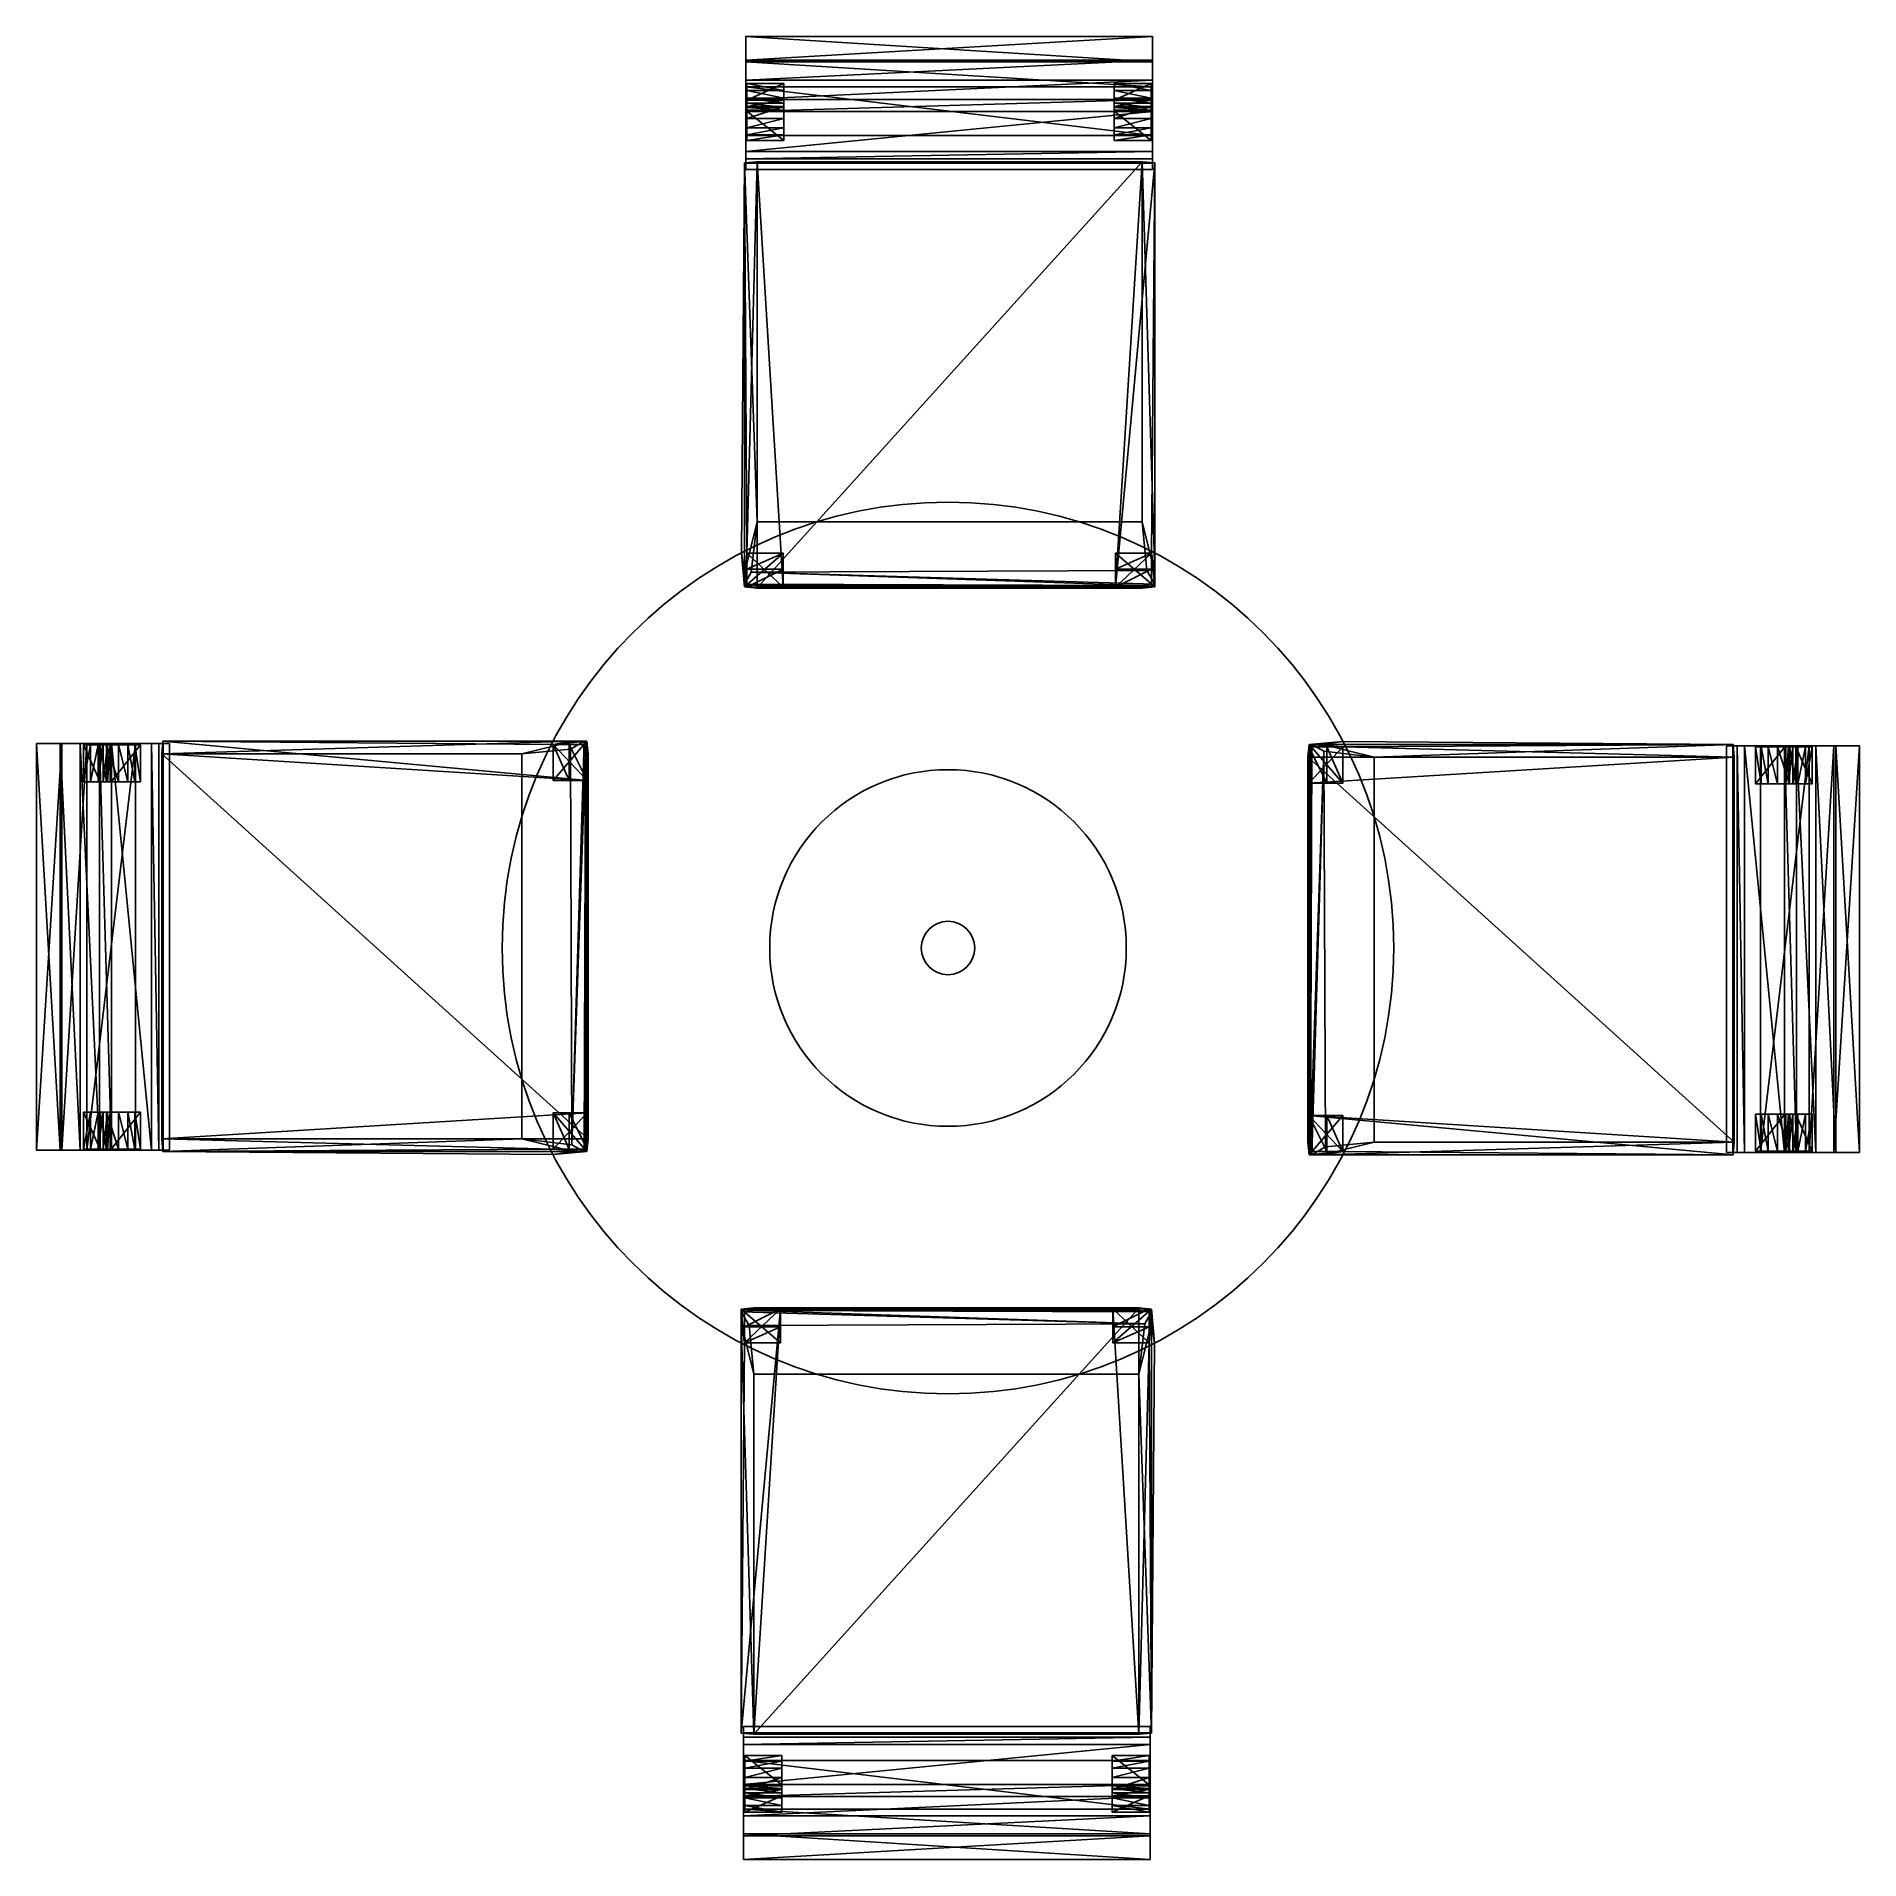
# Model space of a CAD drawing. Extents: x -0.05 to 1.99, y -0.84 to 1.21.
import ezdxf

# ---------------------------------------------------------------- set-up
doc = ezdxf.new("R2010")
doc.units = 0
doc.header["$LTSCALE"] = 10
doc.header["$MEASUREMENT"] = 0
for name, color, linetype in [('STAHLTISCH', 7, 'CONTINUOUS'), ('STUHL_HOLZ', 5, 'CONTINUOUS'), ('STUHL_STOFF', 7, 'CONTINUOUS'), ('TISCH', 9, 'CONTINUOUS')]:
    doc.layers.add(name, color=color, linetype=linetype)

msp = doc.modelspace()

# ---------------------------------------------------------------- linework, layer by layer
at = {"layer": 'STAHLTISCH', "color": 7}
for centre in [(0.9694, 0.1854), (0.9694, 0.1854, 0.05)]:
    msp.add_circle(centre, 0.2, dxfattribs=at)
at = {"layer": 'STUHL_HOLZ', "color": 7}
for points in [[(1.1558, 1.1239, 0.3637), (1.1558, 1.1251, 0.3304), (1.1558, 1.128, 0.2553), (1.1558, 1.1328, 0.1859), (1.1558, 1.1386, 0.1166), (1.1558, 1.1473, 0.0492), (1.1558, 1.1548, 0.0004), (1.1558, 1.1363, 0.0003), (1.1558, 1.1293, 0.0306), (1.1558, 1.1158, 0.101), (1.1558, 1.1052, 0.1761), (1.1558, 1.0975, 0.2609), (1.1558, 1.091, 0.3636)], [(0.7439, 0.6104, 0), (0.7439, 0.59, 0), (0.7413, 0.5905, 0.3626), (0.7439, 0.6281, 0.3626), (0.7439, 0.6104, 0.0009)], [(0.7846, 0.6104, 0.0009), (0.7846, 0.6281, 0.3626), (0.7846, 0.59, 0.3626), (0.7846, 0.59, 0), (0.7846, 0.6104, 0)], [(1.3944, 0.4109, 0), (1.374, 0.4109, 0), (1.3745, 0.4135, 0.3626), (1.4121, 0.4109, 0.3626), (1.3944, 0.4109, 0.0009)], [(0.0309, 0.3718, 0.3637), (0.0297, 0.3718, 0.3304), (0.0268, 0.3718, 0.2553), (0.022, 0.3718, 0.1859), (0.0162, 0.3718, 0.1166), (0.0075, 0.3718, 0.0492), (0, 0.3718, 0.0004), (0.0185, 0.3718, 0.0003), (0.0255, 0.3718, 0.0306), (0.039, 0.3718, 0.101), (0.0496, 0.3718, 0.1761), (0.0573, 0.3718, 0.2609), (0.0638, 0.3718, 0.3636)], [(1.3944, 0.3702, 0.0009), (1.4121, 0.3702, 0.3626), (1.374, 0.3702, 0.3626), (1.374, 0.3702, 0), (1.3944, 0.3702, 0)], [(0.5444, 0.0006, 0.0009), (0.5267, 0.0006, 0.3626), (0.5648, 0.0006, 0.3626), (0.5648, 0.0006, 0), (0.5444, 0.0006, 0)], [(1.9079, -0.001, 0.3637), (1.9092, -0.001, 0.3304), (1.912, -0.001, 0.2553), (1.9169, -0.001, 0.1859), (1.9226, -0.001, 0.1166), (1.9313, -0.001, 0.0492), (1.9388, -0.001, 0.0004), (1.9203, -0.001, 0.0003), (1.9133, -0.001, 0.0306), (1.8998, -0.001, 0.101), (1.8892, -0.001, 0.1761), (1.8815, -0.001, 0.2609), (1.875, -0.001, 0.3636)], [(0.5444, -0.0401, 0), (0.5648, -0.0401, 0), (0.5643, -0.0427, 0.3626), (0.5267, -0.0401, 0.3626), (0.5444, -0.0401, 0.0009)], [(1.1542, -0.2396, 0.0009), (1.1542, -0.2573, 0.3626), (1.1542, -0.2192, 0.3626), (1.1542, -0.2192, 0), (1.1542, -0.2396, 0)], [(1.1949, -0.2396, 0), (1.1949, -0.2192, 0), (1.1975, -0.2197, 0.3626), (1.1949, -0.2573, 0.3626), (1.1949, -0.2396, 0.0009)], [(0.783, -0.7531, 0.3637), (0.783, -0.7543, 0.3304), (0.783, -0.7572, 0.2553), (0.783, -0.762, 0.1859), (0.783, -0.7678, 0.1166), (0.783, -0.7765, 0.0492), (0.783, -0.784, 0.0004), (0.783, -0.7655, 0.0003), (0.783, -0.7585, 0.0306), (0.783, -0.745, 0.101), (0.783, -0.7344, 0.1761), (0.783, -0.7267, 0.2609), (0.783, -0.7202, 0.3636)]]:
    msp.add_polyline3d(points, close=True, dxfattribs=at)
for points in [[(0.7852, 1.1473, 0.0492), (0.7438, 1.1548, 0.0004), (0.7438, 1.1473, 0.0492)], [(0.7852, 1.1473, 0.0492), (0.7852, 1.1548, 0.0004), (0.7438, 1.1548, 0.0004)], [(0.7438, 1.1473, 0.0492), (0.7438, 1.1293, 0.0306), (0.7438, 1.1363, 0.0003), (0.7438, 1.1548, 0.0004)], [(0.7852, 1.1548, 0.0004), (0.7438, 1.1363, 0.0003), (0.7438, 1.1548, 0.0004)], [(0.7852, 1.1548, 0.0004), (0.7852, 1.1363, 0.0003), (0.7438, 1.1363, 0.0003)], [(0.7852, 1.1386, 0.1166), (0.7438, 1.1473, 0.0492), (0.7438, 1.1386, 0.1166)], [(0.7852, 1.1386, 0.1166), (0.7852, 1.1473, 0.0492), (0.7438, 1.1473, 0.0492)], [(0.7438, 1.1158, 0.101), (0.7438, 1.1386, 0.1166), (0.7438, 1.1473, 0.0492), (0.7438, 1.1293, 0.0306)], [(0.7852, 1.1363, 0.0003), (0.7852, 1.1548, 0.0004), (0.7852, 1.1473, 0.0492), (0.7852, 1.1293, 0.0306)], [(0.7852, 1.1473, 0.0492), (0.7852, 1.1293, 0.0306), (0.7852, 1.1158, 0.101), (0.7852, 1.1386, 0.1166)], [(1.1972, 1.1473, 0.0492), (1.1558, 1.1548, 0.0004), (1.1558, 1.1473, 0.0492)], [(1.1972, 1.1473, 0.0492), (1.1972, 1.1548, 0.0004), (1.1558, 1.1548, 0.0004)], [(1.1558, 1.1363, 0.0003), (1.1558, 1.1548, 0.0004), (1.1558, 1.1473, 0.0492), (1.1558, 1.1293, 0.0306)], [(1.1972, 1.1548, 0.0004), (1.1558, 1.1363, 0.0003), (1.1558, 1.1548, 0.0004)], [(1.1972, 1.1548, 0.0004), (1.1972, 1.1363, 0.0003), (1.1558, 1.1363, 0.0003)], [(1.1972, 1.1386, 0.1166), (1.1558, 1.1473, 0.0492), (1.1558, 1.1386, 0.1166)], [(1.1972, 1.1386, 0.1166), (1.1972, 1.1473, 0.0492), (1.1558, 1.1473, 0.0492)], [(1.1558, 1.1473, 0.0492), (1.1558, 1.1293, 0.0306), (1.1558, 1.1158, 0.101), (1.1558, 1.1386, 0.1166)], [(1.1972, 1.1363, 0.0003), (1.1972, 1.1548, 0.0004), (1.1972, 1.1473, 0.0492), (1.1972, 1.1293, 0.0306)], [(1.1972, 1.1473, 0.0492), (1.1972, 1.1293, 0.0306), (1.1972, 1.1158, 0.101), (1.1972, 1.1386, 0.1166)], [(0.7852, 1.1328, 0.1859), (0.7438, 1.1386, 0.1166), (0.7438, 1.1328, 0.1859)], [(0.7852, 1.1328, 0.1859), (0.7852, 1.1386, 0.1166), (0.7438, 1.1386, 0.1166)], [(0.7438, 1.1328, 0.1859), (0.7438, 1.1052, 0.1761), (0.7438, 1.1158, 0.101), (0.7438, 1.1386, 0.1166)], [(0.7852, 1.1363, 0.0003), (0.7438, 1.1293, 0.0306), (0.7438, 1.1363, 0.0003)], [(0.7852, 1.1363, 0.0003), (0.7852, 1.1293, 0.0306), (0.7438, 1.1293, 0.0306)], [(0.7438, 1.0975, 0.2609), (0.7438, 1.128, 0.2553), (0.7438, 1.1328, 0.1859), (0.7438, 1.1052, 0.1761)], [(0.7852, 1.128, 0.2553), (0.7438, 1.1328, 0.1859), (0.7438, 1.128, 0.2553)], [(0.7852, 1.128, 0.2553), (0.7852, 1.1328, 0.1859), (0.7438, 1.1328, 0.1859)], [(0.7852, 1.1293, 0.0306), (0.7438, 1.1158, 0.101), (0.7438, 1.1293, 0.0306)], [(0.7852, 1.1293, 0.0306), (0.7852, 1.1158, 0.101), (0.7438, 1.1158, 0.101)], [(0.7438, 1.1239, 0.3637), (0.7438, 1.091, 0.3636), (0.7438, 1.0975, 0.2609), (0.7438, 1.128, 0.2553)], [(0.7852, 1.1251, 0.3304), (0.7438, 1.128, 0.2553), (0.7438, 1.1251, 0.3304)], [(0.7852, 1.1251, 0.3304), (0.7852, 1.128, 0.2553), (0.7438, 1.128, 0.2553)], [(0.7852, 1.1239, 0.3637), (0.7438, 1.1251, 0.3304), (0.7438, 1.1239, 0.3637)], [(0.7852, 1.1239, 0.3637), (0.7852, 1.1251, 0.3304), (0.7438, 1.1251, 0.3304)], [(0.7852, 1.1158, 0.101), (0.7852, 1.1386, 0.1166), (0.7852, 1.1328, 0.1859), (0.7852, 1.1052, 0.1761)], [(0.7852, 1.1328, 0.1859), (0.7852, 1.1052, 0.1761), (0.7852, 1.0975, 0.2609), (0.7852, 1.128, 0.2553)], [(0.7852, 1.0975, 0.2609), (0.7852, 1.128, 0.2553), (0.7852, 1.1239, 0.3637), (0.7852, 1.091, 0.3636)], [(1.1972, 1.1328, 0.1859), (1.1558, 1.1386, 0.1166), (1.1558, 1.1328, 0.1859)], [(1.1972, 1.1328, 0.1859), (1.1972, 1.1386, 0.1166), (1.1558, 1.1386, 0.1166)], [(1.1558, 1.1158, 0.101), (1.1558, 1.1386, 0.1166), (1.1558, 1.1328, 0.1859), (1.1558, 1.1052, 0.1761)], [(1.1972, 1.1363, 0.0003), (1.1558, 1.1293, 0.0306), (1.1558, 1.1363, 0.0003)], [(1.1972, 1.1363, 0.0003), (1.1972, 1.1293, 0.0306), (1.1558, 1.1293, 0.0306)], [(1.1558, 1.1328, 0.1859), (1.1558, 1.1052, 0.1761), (1.1558, 1.0975, 0.2609), (1.1558, 1.128, 0.2553)], [(1.1972, 1.128, 0.2553), (1.1558, 1.1328, 0.1859), (1.1558, 1.128, 0.2553)], [(1.1972, 1.128, 0.2553), (1.1972, 1.1328, 0.1859), (1.1558, 1.1328, 0.1859)], [(1.1972, 1.1293, 0.0306), (1.1558, 1.1158, 0.101), (1.1558, 1.1293, 0.0306)], [(1.1972, 1.1293, 0.0306), (1.1972, 1.1158, 0.101), (1.1558, 1.1158, 0.101)], [(1.1558, 1.0975, 0.2609), (1.1558, 1.128, 0.2553), (1.1558, 1.1239, 0.3637), (1.1558, 1.128, 0.2553)], [(1.1972, 1.1251, 0.3304), (1.1558, 1.128, 0.2553), (1.1558, 1.1251, 0.3304)], [(1.1972, 1.1251, 0.3304), (1.1972, 1.128, 0.2553), (1.1558, 1.128, 0.2553)], [(1.1972, 1.1239, 0.3637), (1.1558, 1.1251, 0.3304), (1.1558, 1.1239, 0.3637)], [(1.1972, 1.1239, 0.3637), (1.1972, 1.1251, 0.3304), (1.1558, 1.1251, 0.3304)], [(1.1972, 1.1158, 0.101), (1.1972, 1.1386, 0.1166), (1.1972, 1.1328, 0.1859), (1.1972, 1.1052, 0.1761)], [(1.1972, 1.1328, 0.1859), (1.1972, 1.1052, 0.1761), (1.1972, 1.0975, 0.2609), (1.1972, 1.128, 0.2553)], [(1.1972, 1.0975, 0.2609), (1.1972, 1.128, 0.2553), (1.1972, 1.1239, 0.3637), (1.1972, 1.091, 0.3636)], [(1.1987, 1.1236, 0.3608), (0.7427, 1.0789, 0.362), (0.7427, 1.1236, 0.3608)], [(1.1987, 1.1236, 0.3608), (1.1987, 1.0789, 0.362), (0.7427, 1.0789, 0.362)], [(0.7852, 1.091, 0.3636), (0.7438, 1.1239, 0.3637), (0.7438, 1.091, 0.3636)], [(0.7852, 1.091, 0.3636), (0.7852, 1.1239, 0.3637), (0.7438, 1.1239, 0.3637)], [(0.7852, 1.1158, 0.101), (0.7438, 1.1052, 0.1761), (0.7438, 1.1158, 0.101)], [(0.7852, 1.1158, 0.101), (0.7852, 1.1052, 0.1761), (0.7438, 1.1052, 0.1761)], [(0.7852, 1.1052, 0.1761), (0.7438, 1.0975, 0.2609), (0.7438, 1.1052, 0.1761)], [(0.7852, 1.1052, 0.1761), (0.7852, 1.0975, 0.2609), (0.7438, 1.0975, 0.2609)], [(1.1972, 1.091, 0.3636), (1.1558, 1.1239, 0.3637), (1.1558, 1.091, 0.3636)], [(1.1972, 1.091, 0.3636), (1.1972, 1.1239, 0.3637), (1.1558, 1.1239, 0.3637)], [(1.1972, 1.1158, 0.101), (1.1558, 1.1052, 0.1761), (1.1558, 1.1158, 0.101)], [(1.1972, 1.1158, 0.101), (1.1972, 1.1052, 0.1761), (1.1558, 1.1052, 0.1761)], [(1.1972, 1.1052, 0.1761), (1.1558, 1.0975, 0.2609), (1.1558, 1.1052, 0.1761)], [(1.1972, 1.1052, 0.1761), (1.1972, 1.0975, 0.2609), (1.1558, 1.0975, 0.2609)], [(0.7852, 1.0975, 0.2609), (0.7438, 1.091, 0.3636), (0.7438, 1.0975, 0.2609)], [(0.7852, 1.0975, 0.2609), (0.7852, 1.091, 0.3636), (0.7438, 1.091, 0.3636)], [(1.1972, 1.0975, 0.2609), (1.1558, 1.091, 0.3636), (1.1558, 1.0975, 0.2609)], [(1.1972, 1.0975, 0.2609), (1.1972, 1.091, 0.3636), (1.1558, 1.091, 0.3636)], [(0.7553, 1.0673, 0.3619), (0.7439, 0.6281, 0.3626), (0.7413, 1.0661, 0.3632)], [(0.7553, 1.0673, 0.3619), (0.7846, 0.59, 0.3626), (0.7439, 0.6281, 0.3626)], [(1.1873, 1.0673, 0.3619), (0.7553, 0.5893, 0.3619), (0.7553, 1.0673, 0.3619)], [(1.1873, 1.0673, 0.3619), (1.1571, 0.59, 0.3626), (0.7553, 0.5893, 0.3619)], [(1.2012, 1.0661, 0.3632), (1.1571, 0.59, 0.3626), (1.1873, 1.0673, 0.3619)], [(1.2012, 1.0661, 0.3632), (1.1978, 0.6281, 0.3626), (1.1571, 0.59, 0.3626)], [(0.7413, 0.5905, 0.3626), (0.7439, 0.6281, 0.3626), (0.7439, 0.6104), (0.7439, 0.59)], [(0.7846, 0.59), (0.7846, 0.6104), (0.7846, 0.6281, 0.3626), (0.7413, 0.5905, 0.3626)], [(0.7846, 0.6281, 0.3626), (0.7439, 0.6104, 0.0009), (0.7439, 0.6281, 0.3626)], [(0.7846, 0.6281, 0.3626), (0.7846, 0.6104, 0.0009), (0.7439, 0.6104, 0.0009)], [(0.7846, 0.59, 0.3626), (0.7846, 0.6281, 0.3626), (0.7439, 0.6281, 0.3626)], [(1.1978, 0.6281, 0.3626), (1.1571, 0.6104, 0.0009), (1.1571, 0.6281, 0.3626)], [(1.1978, 0.6281, 0.3626), (1.1978, 0.6104, 0.0009), (1.1571, 0.6104, 0.0009)], [(1.1571, 0.59, 0.3626), (1.1571, 0.6281, 0.3626), (1.1571, 0.6104, 0.0009), (1.1571, 0.59)], [(1.2012, 0.5905, 0.3626), (1.1978, 0.6281, 0.3626), (1.1978, 0.6104, 0.0009), (1.1978, 0.59)], [(0.7846, 0.6104, 0.0009), (0.7439, 0.6104), (0.7439, 0.6104, 0.0009)], [(0.7846, 0.6104, 0.0009), (0.7846, 0.6104), (0.7439, 0.6104)], [(0.7846, 0.6104), (0.7439, 0.59), (0.7439, 0.6104)], [(0.7846, 0.6104), (0.7846, 0.59), (0.7439, 0.59)], [(1.1978, 0.6104, 0.0009), (1.1571, 0.6104), (1.1571, 0.6104, 0.0009)], [(1.1978, 0.6104, 0.0009), (1.1978, 0.6104), (1.1571, 0.6104)], [(1.1978, 0.6104), (1.1571, 0.59), (1.1571, 0.6104)], [(1.1978, 0.6104), (1.1978, 0.59), (1.1571, 0.59)], [(0.7846, 0.59), (0.7846, 0.59, 0.3626), (0.7413, 0.5905, 0.3626)], [(0.7846, 0.59), (0.7413, 0.5905, 0.3626), (0.7439, 0.59)], [(1.1978, 0.59), (1.2012, 0.5905, 0.3626), (1.1571, 0.59, 0.3626)], [(1.1978, 0.59), (1.1571, 0.59, 0.3626), (1.1571, 0.59)], [(0.0075, 0.4131, 0.0492), (0, 0.3718, 0.0004), (0.0075, 0.3718, 0.0492)], [(0.0075, 0.4131, 0.0492), (0, 0.4131, 0.0004), (0, 0.3718, 0.0004)], [(0.0185, 0.4131, 0.0003), (0, 0.4131, 0.0004), (0.0075, 0.4131, 0.0492), (0.0255, 0.4131, 0.0306)], [(0, 0.4131, 0.0004), (0.0185, 0.3718, 0.0003), (0, 0.3718, 0.0004)], [(0, 0.4131, 0.0004), (0.0185, 0.4131, 0.0003), (0.0185, 0.3718, 0.0003)], [(0.0162, 0.4131, 0.1166), (0.0075, 0.3718, 0.0492), (0.0162, 0.3718, 0.1166)], [(0.0162, 0.4131, 0.1166), (0.0075, 0.4131, 0.0492), (0.0075, 0.3718, 0.0492)], [(0.0075, 0.4131, 0.0492), (0.0255, 0.4131, 0.0306), (0.039, 0.4131, 0.101), (0.0162, 0.4131, 0.1166)], [(0.022, 0.4131, 0.1859), (0.0162, 0.3718, 0.1166), (0.022, 0.3718, 0.1859)], [(0.022, 0.4131, 0.1859), (0.0162, 0.4131, 0.1166), (0.0162, 0.3718, 0.1166)], [(0.039, 0.4131, 0.101), (0.0162, 0.4131, 0.1166), (0.022, 0.4131, 0.1859), (0.0496, 0.4131, 0.1761)], [(0.0185, 0.4131, 0.0003), (0.0255, 0.3718, 0.0306), (0.0185, 0.3718, 0.0003)], [(0.0185, 0.4131, 0.0003), (0.0255, 0.4131, 0.0306), (0.0255, 0.3718, 0.0306)], [(0.022, 0.4131, 0.1859), (0.0496, 0.4131, 0.1761), (0.0573, 0.4131, 0.2609), (0.0268, 0.4131, 0.2553)], [(0.0268, 0.4131, 0.2553), (0.022, 0.3718, 0.1859), (0.0268, 0.3718, 0.2553)], [(0.0268, 0.4131, 0.2553), (0.022, 0.4131, 0.1859), (0.022, 0.3718, 0.1859)], [(0.0255, 0.4131, 0.0306), (0.039, 0.3718, 0.101), (0.0255, 0.3718, 0.0306)], [(0.0255, 0.4131, 0.0306), (0.039, 0.4131, 0.101), (0.039, 0.3718, 0.101)], [(0.0573, 0.4131, 0.2609), (0.0268, 0.4131, 0.2553), (0.0309, 0.4131, 0.3637), (0.0638, 0.4131, 0.3636)], [(0.0297, 0.4131, 0.3304), (0.0268, 0.3718, 0.2553), (0.0297, 0.3718, 0.3304)], [(0.0297, 0.4131, 0.3304), (0.0268, 0.4131, 0.2553), (0.0268, 0.3718, 0.2553)], [(0.0309, 0.4131, 0.3637), (0.0297, 0.3718, 0.3304), (0.0309, 0.3718, 0.3637)], [(0.0309, 0.4131, 0.3637), (0.0297, 0.4131, 0.3304), (0.0297, 0.3718, 0.3304)], [(0.0638, 0.4131, 0.3636), (0.0309, 0.3718, 0.3637), (0.0638, 0.3718, 0.3636)], [(0.0638, 0.4131, 0.3636), (0.0309, 0.4131, 0.3637), (0.0309, 0.3718, 0.3637)], [(0.0312, 0.4147, 0.3608), (0.0759, -0.0413, 0.362), (0.0312, -0.0413, 0.3608)], [(0.0312, 0.4147, 0.3608), (0.0759, 0.4147, 0.362), (0.0759, -0.0413, 0.362)], [(0.039, 0.4131, 0.101), (0.0496, 0.3718, 0.1761), (0.039, 0.3718, 0.101)], [(0.039, 0.4131, 0.101), (0.0496, 0.4131, 0.1761), (0.0496, 0.3718, 0.1761)], [(0.0496, 0.4131, 0.1761), (0.0573, 0.3718, 0.2609), (0.0496, 0.3718, 0.1761)], [(0.0496, 0.4131, 0.1761), (0.0573, 0.4131, 0.2609), (0.0573, 0.3718, 0.2609)], [(0.0573, 0.4131, 0.2609), (0.0638, 0.3718, 0.3636), (0.0573, 0.3718, 0.2609)], [(0.0573, 0.4131, 0.2609), (0.0638, 0.4131, 0.3636), (0.0638, 0.3718, 0.3636)], [(0.0887, 0.4172, 0.3632), (0.5648, 0.3731, 0.3626), (0.0875, 0.4032, 0.3619)], [(0.0887, 0.4172, 0.3632), (0.5267, 0.4137, 0.3626), (0.5648, 0.3731, 0.3626)], [(0.5643, 0.4172, 0.3626), (0.5267, 0.4137, 0.3626), (0.5444, 0.4137, 0.0009), (0.5648, 0.4137)], [(0.5267, 0.4137, 0.3626), (0.5444, 0.3731, 0.0009), (0.5267, 0.3731, 0.3626)], [(0.5267, 0.4137, 0.3626), (0.5444, 0.4137, 0.0009), (0.5444, 0.3731, 0.0009)], [(0.5444, 0.4137, 0.0009), (0.5444, 0.3731), (0.5444, 0.3731, 0.0009)], [(0.5444, 0.4137, 0.0009), (0.5444, 0.4137), (0.5444, 0.3731)], [(0.5444, 0.4137), (0.5648, 0.3731), (0.5444, 0.3731)], [(0.5444, 0.4137), (0.5648, 0.4137), (0.5648, 0.3731)], [(0.5648, 0.4137), (0.5643, 0.4172, 0.3626), (0.5648, 0.3731, 0.3626)], [(0.5648, 0.4137), (0.5648, 0.3731, 0.3626), (0.5648, 0.3731)], [(1.3745, 0.4135, 0.3626), (1.4121, 0.4109, 0.3626), (1.3944, 0.4109), (1.374, 0.4109)], [(1.374, 0.3702), (1.3944, 0.3702), (1.4121, 0.3702, 0.3626), (1.3745, 0.4135, 0.3626)], [(1.374, 0.3702), (1.374, 0.3702, 0.3626), (1.3745, 0.4135, 0.3626)], [(1.374, 0.3702), (1.3745, 0.4135, 0.3626), (1.374, 0.4109)], [(1.3944, 0.3702), (1.374, 0.4109), (1.3944, 0.4109)], [(1.3944, 0.3702), (1.374, 0.3702), (1.374, 0.4109)], [(1.8513, 0.3995, 0.3619), (1.374, 0.3702, 0.3626), (1.4121, 0.4109, 0.3626)], [(1.374, 0.3702, 0.3626), (1.4121, 0.3702, 0.3626), (1.4121, 0.4109, 0.3626)], [(1.4121, 0.3702, 0.3626), (1.3944, 0.4109, 0.0009), (1.4121, 0.4109, 0.3626)], [(1.4121, 0.3702, 0.3626), (1.3944, 0.3702, 0.0009), (1.3944, 0.4109, 0.0009)], [(1.3944, 0.3702, 0.0009), (1.3944, 0.4109), (1.3944, 0.4109, 0.0009)], [(1.3944, 0.3702, 0.0009), (1.3944, 0.3702), (1.3944, 0.4109)], [(1.8513, 0.3995, 0.3619), (1.4121, 0.4109, 0.3626), (1.8501, 0.4135, 0.3632)], [(1.9076, -0.0439, 0.3608), (1.8629, 0.4121, 0.362), (1.9076, 0.4121, 0.3608)], [(1.9076, -0.0439, 0.3608), (1.8629, -0.0439, 0.362), (1.8629, 0.4121, 0.362)], [(1.8815, 0.3696, 0.2609), (1.875, 0.411, 0.3636), (1.8815, 0.411, 0.2609)], [(1.8815, 0.3696, 0.2609), (1.875, 0.3696, 0.3636), (1.875, 0.411, 0.3636)], [(1.9079, 0.411, 0.3637), (1.875, 0.411, 0.3636), (1.8815, 0.411, 0.2609), (1.912, 0.411, 0.2553)], [(1.875, 0.3696, 0.3636), (1.9079, 0.411, 0.3637), (1.875, 0.411, 0.3636)], [(1.875, 0.3696, 0.3636), (1.9079, 0.3696, 0.3637), (1.9079, 0.411, 0.3637)], [(1.8892, 0.3696, 0.1761), (1.8815, 0.411, 0.2609), (1.8892, 0.411, 0.1761)], [(1.8892, 0.3696, 0.1761), (1.8815, 0.3696, 0.2609), (1.8815, 0.411, 0.2609)], [(1.8815, 0.411, 0.2609), (1.912, 0.411, 0.2553), (1.9169, 0.411, 0.1859), (1.8892, 0.411, 0.1761)], [(1.9169, 0.411, 0.1859), (1.8892, 0.411, 0.1761), (1.8998, 0.411, 0.101), (1.9226, 0.411, 0.1166)], [(1.8998, 0.3696, 0.101), (1.8892, 0.411, 0.1761), (1.8998, 0.411, 0.101)], [(1.8998, 0.3696, 0.101), (1.8892, 0.3696, 0.1761), (1.8892, 0.411, 0.1761)], [(1.8998, 0.411, 0.101), (1.9226, 0.411, 0.1166), (1.9313, 0.411, 0.0492), (1.9133, 0.411, 0.0306)], [(1.9133, 0.3696, 0.0306), (1.8998, 0.411, 0.101), (1.9133, 0.411, 0.0306)], [(1.9133, 0.3696, 0.0306), (1.8998, 0.3696, 0.101), (1.8998, 0.411, 0.101)], [(1.9079, 0.3696, 0.3637), (1.9092, 0.411, 0.3304), (1.9079, 0.411, 0.3637)], [(1.9079, 0.3696, 0.3637), (1.9092, 0.3696, 0.3304), (1.9092, 0.411, 0.3304)], [(1.9092, 0.3696, 0.3304), (1.912, 0.411, 0.2553), (1.9092, 0.411, 0.3304)], [(1.9092, 0.3696, 0.3304), (1.912, 0.3696, 0.2553), (1.912, 0.411, 0.2553)], [(1.912, 0.3696, 0.2553), (1.9169, 0.411, 0.1859), (1.912, 0.411, 0.2553)], [(1.912, 0.3696, 0.2553), (1.9169, 0.3696, 0.1859), (1.9169, 0.411, 0.1859)], [(1.9203, 0.3696, 0.0003), (1.9133, 0.411, 0.0306), (1.9203, 0.411, 0.0003)], [(1.9203, 0.3696, 0.0003), (1.9133, 0.3696, 0.0306), (1.9133, 0.411, 0.0306)], [(1.9313, 0.411, 0.0492), (1.9133, 0.411, 0.0306), (1.9203, 0.411, 0.0003), (1.9388, 0.411, 0.0004)], [(1.9169, 0.3696, 0.1859), (1.9226, 0.411, 0.1166), (1.9169, 0.411, 0.1859)], [(1.9169, 0.3696, 0.1859), (1.9226, 0.3696, 0.1166), (1.9226, 0.411, 0.1166)], [(1.9388, 0.3696, 0.0004), (1.9203, 0.411, 0.0003), (1.9388, 0.411, 0.0004)], [(1.9388, 0.3696, 0.0004), (1.9203, 0.3696, 0.0003), (1.9203, 0.411, 0.0003)], [(1.9226, 0.3696, 0.1166), (1.9313, 0.411, 0.0492), (1.9226, 0.411, 0.1166)], [(1.9226, 0.3696, 0.1166), (1.9313, 0.3696, 0.0492), (1.9313, 0.411, 0.0492)], [(1.9313, 0.3696, 0.0492), (1.9388, 0.411, 0.0004), (1.9313, 0.411, 0.0492)], [(1.9313, 0.3696, 0.0492), (1.9388, 0.3696, 0.0004), (1.9388, 0.411, 0.0004)], [(0.0875, 0.4032, 0.3619), (0.5655, -0.0287, 0.3619), (0.0875, -0.0287, 0.3619)], [(0.0875, 0.4032, 0.3619), (0.5648, 0.3731, 0.3626), (0.5655, -0.0287, 0.3619)], [(1.8513, -0.0325, 0.3619), (1.3733, 0.3995, 0.3619), (1.8513, 0.3995, 0.3619)], [(1.8513, -0.0325, 0.3619), (1.374, -0.0023, 0.3626), (1.3733, 0.3995, 0.3619)], [(0.0185, 0.3718, 0.0003), (0, 0.3718, 0.0004), (0.0075, 0.3718, 0.0492), (0.0255, 0.3718, 0.0306)], [(0.0075, 0.3718, 0.0492), (0.0255, 0.3718, 0.0306), (0.039, 0.3718, 0.101), (0.0162, 0.3718, 0.1166)], [(0.039, 0.3718, 0.101), (0.0162, 0.3718, 0.1166), (0.022, 0.3718, 0.1859), (0.0496, 0.3718, 0.1761)], [(0.022, 0.3718, 0.1859), (0.0496, 0.3718, 0.1761), (0.0573, 0.3718, 0.2609), (0.0268, 0.3718, 0.2553)], [(0.0573, 0.3718, 0.2609), (0.0268, 0.3718, 0.2553), (0.0309, 0.3718, 0.3637), (0.0268, 0.3718, 0.2553)], [(0.5648, 0.3731, 0.3626), (0.5267, 0.3731, 0.3626), (0.5444, 0.3731, 0.0009), (0.5648, 0.3731)], [(1.8815, 0.3696, 0.2609), (1.912, 0.3696, 0.2553), (1.9079, 0.3696, 0.3637), (1.875, 0.3696, 0.3636)], [(1.9169, 0.3696, 0.1859), (1.8892, 0.3696, 0.1761), (1.8815, 0.3696, 0.2609), (1.912, 0.3696, 0.2553)], [(1.8998, 0.3696, 0.101), (1.9226, 0.3696, 0.1166), (1.9169, 0.3696, 0.1859), (1.8892, 0.3696, 0.1761)], [(1.9313, 0.3696, 0.0492), (1.9133, 0.3696, 0.0306), (1.8998, 0.3696, 0.101), (1.9226, 0.3696, 0.1166)], [(1.9203, 0.3696, 0.0003), (1.9388, 0.3696, 0.0004), (1.9313, 0.3696, 0.0492), (1.9133, 0.3696, 0.0306)], [(0.0075, 0.0012, 0.0492), (0, -0.0402, 0.0004), (0.0075, -0.0402, 0.0492)], [(0.0075, 0.0012, 0.0492), (0, 0.0012, 0.0004), (0, -0.0402, 0.0004)], [(0.0185, 0.0012, 0.0003), (0, 0.0012, 0.0004), (0.0075, 0.0012, 0.0492), (0.0255, 0.0012, 0.0306)], [(0, 0.0012, 0.0004), (0.0185, -0.0402, 0.0003), (0, -0.0402, 0.0004)], [(0, 0.0012, 0.0004), (0.0185, 0.0012, 0.0003), (0.0185, -0.0402, 0.0003)], [(0.0162, 0.0012, 0.1166), (0.0075, -0.0402, 0.0492), (0.0162, -0.0402, 0.1166)], [(0.0162, 0.0012, 0.1166), (0.0075, 0.0012, 0.0492), (0.0075, -0.0402, 0.0492)], [(0.0075, 0.0012, 0.0492), (0.0255, 0.0012, 0.0306), (0.039, 0.0012, 0.101), (0.0162, 0.0012, 0.1166)], [(0.022, 0.0012, 0.1859), (0.0162, -0.0402, 0.1166), (0.022, -0.0402, 0.1859)], [(0.022, 0.0012, 0.1859), (0.0162, 0.0012, 0.1166), (0.0162, -0.0402, 0.1166)], [(0.039, 0.0012, 0.101), (0.0162, 0.0012, 0.1166), (0.022, 0.0012, 0.1859), (0.0496, 0.0012, 0.1761)], [(0.0185, 0.0012, 0.0003), (0.0255, -0.0402, 0.0306), (0.0185, -0.0402, 0.0003)], [(0.0185, 0.0012, 0.0003), (0.0255, 0.0012, 0.0306), (0.0255, -0.0402, 0.0306)], [(0.022, 0.0012, 0.1859), (0.0496, 0.0012, 0.1761), (0.0573, 0.0012, 0.2609), (0.0268, 0.0012, 0.2553)], [(0.0268, 0.0012, 0.2553), (0.022, -0.0402, 0.1859), (0.0268, -0.0402, 0.2553)], [(0.0268, 0.0012, 0.2553), (0.022, 0.0012, 0.1859), (0.022, -0.0402, 0.1859)], [(0.0255, 0.0012, 0.0306), (0.039, -0.0402, 0.101), (0.0255, -0.0402, 0.0306)], [(0.0255, 0.0012, 0.0306), (0.039, 0.0012, 0.101), (0.039, -0.0402, 0.101)], [(0.0573, 0.0012, 0.2609), (0.0268, 0.0012, 0.2553), (0.0309, 0.0012, 0.3637), (0.0638, 0.0012, 0.3636)], [(0.0297, 0.0012, 0.3304), (0.0268, -0.0402, 0.2553), (0.0297, -0.0402, 0.3304)], [(0.0297, 0.0012, 0.3304), (0.0268, 0.0012, 0.2553), (0.0268, -0.0402, 0.2553)], [(0.0309, 0.0012, 0.3637), (0.0297, -0.0402, 0.3304), (0.0309, -0.0402, 0.3637)], [(0.0309, 0.0012, 0.3637), (0.0297, 0.0012, 0.3304), (0.0297, -0.0402, 0.3304)], [(0.0638, 0.0012, 0.3636), (0.0309, -0.0402, 0.3637), (0.0638, -0.0402, 0.3636)], [(0.0638, 0.0012, 0.3636), (0.0309, 0.0012, 0.3637), (0.0309, -0.0402, 0.3637)], [(0.039, 0.0012, 0.101), (0.0496, -0.0402, 0.1761), (0.039, -0.0402, 0.101)], [(0.039, 0.0012, 0.101), (0.0496, 0.0012, 0.1761), (0.0496, -0.0402, 0.1761)], [(0.0496, 0.0012, 0.1761), (0.0573, -0.0402, 0.2609), (0.0496, -0.0402, 0.1761)], [(0.0496, 0.0012, 0.1761), (0.0573, 0.0012, 0.2609), (0.0573, -0.0402, 0.2609)], [(0.0573, 0.0012, 0.2609), (0.0638, -0.0402, 0.3636), (0.0573, -0.0402, 0.2609)], [(0.0573, 0.0012, 0.2609), (0.0638, 0.0012, 0.3636), (0.0638, -0.0402, 0.3636)], [(0.0875, -0.0287, 0.3619), (0.5648, 0.0006, 0.3626), (0.5267, -0.0401, 0.3626)], [(0.5267, 0.0006, 0.3626), (0.5444, -0.0401, 0.0009), (0.5267, -0.0401, 0.3626)], [(0.5267, 0.0006, 0.3626), (0.5444, 0.0006, 0.0009), (0.5444, -0.0401, 0.0009)], [(0.5648, 0.0006), (0.5444, 0.0006), (0.5267, 0.0006, 0.3626), (0.5643, -0.0427, 0.3626)], [(0.5648, 0.0006, 0.3626), (0.5267, 0.0006, 0.3626), (0.5267, -0.0401, 0.3626)], [(0.5444, 0.0006, 0.0009), (0.5444, -0.0401), (0.5444, -0.0401, 0.0009)], [(0.5444, 0.0006, 0.0009), (0.5444, 0.0006), (0.5444, -0.0401)], [(0.5444, 0.0006), (0.5648, -0.0401), (0.5444, -0.0401)], [(0.5444, 0.0006), (0.5648, 0.0006), (0.5648, -0.0401)], [(0.5648, 0.0006), (0.5648, 0.0006, 0.3626), (0.5643, -0.0427, 0.3626)], [(0.5648, 0.0006), (0.5643, -0.0427, 0.3626), (0.5648, -0.0401)], [(1.374, -0.043), (1.374, -0.0023, 0.3626), (1.374, -0.0023)], [(1.374, -0.0023, 0.3626), (1.4121, -0.0023, 0.3626), (1.3944, -0.0023, 0.0009), (1.374, -0.0023)], [(1.374, -0.043), (1.3745, -0.0464, 0.3626), (1.374, -0.0023, 0.3626)], [(1.3944, -0.043), (1.374, -0.0023), (1.3944, -0.0023)], [(1.3944, -0.043), (1.374, -0.043), (1.374, -0.0023)], [(1.8501, -0.0464, 0.3632), (1.374, -0.0023, 0.3626), (1.8513, -0.0325, 0.3619)], [(1.8501, -0.0464, 0.3632), (1.4121, -0.043, 0.3626), (1.374, -0.0023, 0.3626)], [(1.4121, -0.043, 0.3626), (1.3944, -0.0023, 0.0009), (1.4121, -0.0023, 0.3626)], [(1.4121, -0.043, 0.3626), (1.3944, -0.043, 0.0009), (1.3944, -0.0023, 0.0009)], [(1.3944, -0.043, 0.0009), (1.3944, -0.0023), (1.3944, -0.0023, 0.0009)], [(1.3944, -0.043, 0.0009), (1.3944, -0.043), (1.3944, -0.0023)], [(1.8815, -0.0423, 0.2609), (1.875, -0.001, 0.3636), (1.8815, -0.001, 0.2609)], [(1.8815, -0.0423, 0.2609), (1.875, -0.0423, 0.3636), (1.875, -0.001, 0.3636)], [(1.875, -0.0423, 0.3636), (1.9079, -0.001, 0.3637), (1.875, -0.001, 0.3636)], [(1.875, -0.0423, 0.3636), (1.9079, -0.0423, 0.3637), (1.9079, -0.001, 0.3637)], [(1.8892, -0.0423, 0.1761), (1.8815, -0.001, 0.2609), (1.8892, -0.001, 0.1761)], [(1.8892, -0.0423, 0.1761), (1.8815, -0.0423, 0.2609), (1.8815, -0.001, 0.2609)], [(1.9169, -0.001, 0.1859), (1.8892, -0.001, 0.1761), (1.8815, -0.001, 0.2609), (1.912, -0.001, 0.2553)], [(1.8815, -0.001, 0.2609), (1.912, -0.001, 0.2553), (1.9079, -0.001, 0.3637), (1.912, -0.001, 0.2553)], [(1.8998, -0.001, 0.101), (1.9226, -0.001, 0.1166), (1.9169, -0.001, 0.1859), (1.8892, -0.001, 0.1761)], [(1.8998, -0.0423, 0.101), (1.8892, -0.001, 0.1761), (1.8998, -0.001, 0.101)], [(1.8998, -0.0423, 0.101), (1.8892, -0.0423, 0.1761), (1.8892, -0.001, 0.1761)], [(1.9313, -0.001, 0.0492), (1.9133, -0.001, 0.0306), (1.8998, -0.001, 0.101), (1.9226, -0.001, 0.1166)], [(1.9133, -0.0423, 0.0306), (1.8998, -0.001, 0.101), (1.9133, -0.001, 0.0306)], [(1.9133, -0.0423, 0.0306), (1.8998, -0.0423, 0.101), (1.8998, -0.001, 0.101)], [(1.9079, -0.0423, 0.3637), (1.9092, -0.001, 0.3304), (1.9079, -0.001, 0.3637)], [(1.9079, -0.0423, 0.3637), (1.9092, -0.0423, 0.3304), (1.9092, -0.001, 0.3304)], [(1.9092, -0.0423, 0.3304), (1.912, -0.001, 0.2553), (1.9092, -0.001, 0.3304)], [(1.9092, -0.0423, 0.3304), (1.912, -0.0423, 0.2553), (1.912, -0.001, 0.2553)], [(1.912, -0.0423, 0.2553), (1.9169, -0.001, 0.1859), (1.912, -0.001, 0.2553)], [(1.912, -0.0423, 0.2553), (1.9169, -0.0423, 0.1859), (1.9169, -0.001, 0.1859)], [(1.9203, -0.0423, 0.0003), (1.9133, -0.001, 0.0306), (1.9203, -0.001, 0.0003)], [(1.9203, -0.0423, 0.0003), (1.9133, -0.0423, 0.0306), (1.9133, -0.001, 0.0306)], [(1.9203, -0.001, 0.0003), (1.9388, -0.001, 0.0004), (1.9313, -0.001, 0.0492), (1.9133, -0.001, 0.0306)], [(1.9169, -0.0423, 0.1859), (1.9226, -0.001, 0.1166), (1.9169, -0.001, 0.1859)], [(1.9169, -0.0423, 0.1859), (1.9226, -0.0423, 0.1166), (1.9226, -0.001, 0.1166)], [(1.9388, -0.0423, 0.0004), (1.9203, -0.001, 0.0003), (1.9388, -0.001, 0.0004)], [(1.9388, -0.0423, 0.0004), (1.9203, -0.0423, 0.0003), (1.9203, -0.001, 0.0003)], [(1.9226, -0.0423, 0.1166), (1.9313, -0.001, 0.0492), (1.9226, -0.001, 0.1166)], [(1.9226, -0.0423, 0.1166), (1.9313, -0.0423, 0.0492), (1.9313, -0.001, 0.0492)], [(1.9313, -0.0423, 0.0492), (1.9388, -0.001, 0.0004), (1.9313, -0.001, 0.0492)], [(1.9313, -0.0423, 0.0492), (1.9388, -0.0423, 0.0004), (1.9388, -0.001, 0.0004)], [(0.0075, -0.0402, 0.0492), (0.0255, -0.0402, 0.0306), (0.0185, -0.0402, 0.0003), (0, -0.0402, 0.0004)], [(0.039, -0.0402, 0.101), (0.0162, -0.0402, 0.1166), (0.0075, -0.0402, 0.0492), (0.0255, -0.0402, 0.0306)], [(0.022, -0.0402, 0.1859), (0.0496, -0.0402, 0.1761), (0.039, -0.0402, 0.101), (0.0162, -0.0402, 0.1166)], [(0.0573, -0.0402, 0.2609), (0.0268, -0.0402, 0.2553), (0.022, -0.0402, 0.1859), (0.0496, -0.0402, 0.1761)], [(0.0309, -0.0402, 0.3637), (0.0638, -0.0402, 0.3636), (0.0573, -0.0402, 0.2609), (0.0268, -0.0402, 0.2553)], [(0.0875, -0.0287, 0.3619), (0.5267, -0.0401, 0.3626), (0.0887, -0.0427, 0.3632)], [(0.5643, -0.0427, 0.3626), (0.5267, -0.0401, 0.3626), (0.5444, -0.0401), (0.5648, -0.0401)], [(1.3745, -0.0464, 0.3626), (1.4121, -0.043, 0.3626), (1.3944, -0.043, 0.0009), (1.374, -0.043)], [(1.8815, -0.0423, 0.2609), (1.912, -0.0423, 0.2553), (1.9079, -0.0423, 0.3637), (1.875, -0.0423, 0.3636)], [(1.9169, -0.0423, 0.1859), (1.8892, -0.0423, 0.1761), (1.8815, -0.0423, 0.2609), (1.912, -0.0423, 0.2553)], [(1.8998, -0.0423, 0.101), (1.9226, -0.0423, 0.1166), (1.9169, -0.0423, 0.1859), (1.8892, -0.0423, 0.1761)], [(1.9313, -0.0423, 0.0492), (1.9133, -0.0423, 0.0306), (1.8998, -0.0423, 0.101), (1.9226, -0.0423, 0.1166)], [(1.9203, -0.0423, 0.0003), (1.9388, -0.0423, 0.0004), (1.9313, -0.0423, 0.0492), (1.9133, -0.0423, 0.0306)], [(0.7411, -0.2192), (0.7376, -0.2197, 0.3626), (0.7817, -0.2192, 0.3626)], [(0.7376, -0.2197, 0.3626), (0.7411, -0.2573, 0.3626), (0.7411, -0.2396, 0.0009), (0.7411, -0.2192)], [(0.7376, -0.6953, 0.3632), (0.7817, -0.2192, 0.3626), (0.7516, -0.6965, 0.3619)], [(0.7376, -0.6953, 0.3632), (0.7411, -0.2573, 0.3626), (0.7817, -0.2192, 0.3626)], [(0.7411, -0.2192), (0.7817, -0.2192, 0.3626), (0.7817, -0.2192)], [(0.7411, -0.2396), (0.7817, -0.2192), (0.7817, -0.2396)], [(0.7411, -0.2396), (0.7411, -0.2192), (0.7817, -0.2192)], [(0.7516, -0.6965, 0.3619), (1.1835, -0.2185, 0.3619), (1.1835, -0.6965, 0.3619)], [(0.7516, -0.6965, 0.3619), (0.7817, -0.2192, 0.3626), (1.1835, -0.2185, 0.3619)], [(0.7817, -0.2192, 0.3626), (0.7817, -0.2573, 0.3626), (0.7817, -0.2396, 0.0009), (0.7817, -0.2192)], [(1.1542, -0.2192), (1.1542, -0.2396), (1.1542, -0.2573, 0.3626), (1.1975, -0.2197, 0.3626)], [(1.1542, -0.2192), (1.1542, -0.2192, 0.3626), (1.1975, -0.2197, 0.3626)], [(1.1542, -0.2192), (1.1975, -0.2197, 0.3626), (1.1949, -0.2192)], [(1.1542, -0.2396), (1.1949, -0.2192), (1.1949, -0.2396)], [(1.1542, -0.2396), (1.1542, -0.2192), (1.1949, -0.2192)], [(1.1835, -0.6965, 0.3619), (1.1542, -0.2192, 0.3626), (1.1949, -0.2573, 0.3626)], [(1.1542, -0.2192, 0.3626), (1.1542, -0.2573, 0.3626), (1.1949, -0.2573, 0.3626)], [(1.1975, -0.2197, 0.3626), (1.1949, -0.2573, 0.3626), (1.1949, -0.2396), (1.1949, -0.2192)], [(0.7411, -0.2573, 0.3626), (0.7817, -0.2396, 0.0009), (0.7817, -0.2573, 0.3626)], [(0.7411, -0.2573, 0.3626), (0.7411, -0.2396, 0.0009), (0.7817, -0.2396, 0.0009)], [(0.7411, -0.2396, 0.0009), (0.7817, -0.2396), (0.7817, -0.2396, 0.0009)], [(0.7411, -0.2396, 0.0009), (0.7411, -0.2396), (0.7817, -0.2396)], [(1.1542, -0.2573, 0.3626), (1.1949, -0.2396, 0.0009), (1.1949, -0.2573, 0.3626)], [(1.1542, -0.2573, 0.3626), (1.1542, -0.2396, 0.0009), (1.1949, -0.2396, 0.0009)], [(1.1542, -0.2396, 0.0009), (1.1949, -0.2396), (1.1949, -0.2396, 0.0009)], [(1.1542, -0.2396, 0.0009), (1.1542, -0.2396), (1.1949, -0.2396)], [(1.1835, -0.6965, 0.3619), (1.1949, -0.2573, 0.3626), (1.1975, -0.6953, 0.3632)], [(0.7401, -0.7528, 0.3608), (1.1961, -0.7081, 0.362), (1.1961, -0.7528, 0.3608)], [(0.7401, -0.7528, 0.3608), (0.7401, -0.7081, 0.362), (1.1961, -0.7081, 0.362)], [(0.7417, -0.7267, 0.2609), (0.783, -0.7202, 0.3636), (0.783, -0.7267, 0.2609)], [(0.7417, -0.7267, 0.2609), (0.7417, -0.7202, 0.3636), (0.783, -0.7202, 0.3636)], [(0.7417, -0.7267, 0.2609), (0.7417, -0.7572, 0.2553), (0.7417, -0.7531, 0.3637), (0.7417, -0.7202, 0.3636)], [(0.7417, -0.7202, 0.3636), (0.783, -0.7531, 0.3637), (0.783, -0.7202, 0.3636)], [(0.7417, -0.7202, 0.3636), (0.7417, -0.7531, 0.3637), (0.783, -0.7531, 0.3637)], [(0.7417, -0.7344, 0.1761), (0.783, -0.7267, 0.2609), (0.783, -0.7344, 0.1761)], [(0.7417, -0.7344, 0.1761), (0.7417, -0.7267, 0.2609), (0.783, -0.7267, 0.2609)], [(0.7417, -0.762, 0.1859), (0.7417, -0.7344, 0.1761), (0.7417, -0.7267, 0.2609), (0.7417, -0.7572, 0.2553)], [(0.7417, -0.745, 0.101), (0.7417, -0.7678, 0.1166), (0.7417, -0.762, 0.1859), (0.7417, -0.7344, 0.1761)], [(0.7417, -0.745, 0.101), (0.783, -0.7344, 0.1761), (0.783, -0.745, 0.101)], [(0.7417, -0.745, 0.101), (0.7417, -0.7344, 0.1761), (0.783, -0.7344, 0.1761)], [(0.783, -0.762, 0.1859), (0.783, -0.7344, 0.1761), (0.783, -0.7267, 0.2609), (0.783, -0.7572, 0.2553)], [(0.783, -0.7267, 0.2609), (0.783, -0.7572, 0.2553), (0.783, -0.7531, 0.3637), (0.783, -0.7572, 0.2553)], [(0.783, -0.745, 0.101), (0.783, -0.7678, 0.1166), (0.783, -0.762, 0.1859), (0.783, -0.7344, 0.1761)], [(1.1536, -0.7267, 0.2609), (1.195, -0.7202, 0.3636), (1.195, -0.7267, 0.2609)], [(1.1536, -0.7267, 0.2609), (1.1536, -0.7202, 0.3636), (1.195, -0.7202, 0.3636)], [(1.1536, -0.7267, 0.2609), (1.1536, -0.7572, 0.2553), (1.1536, -0.7531, 0.3637), (1.1536, -0.7202, 0.3636)], [(1.1536, -0.7202, 0.3636), (1.195, -0.7531, 0.3637), (1.195, -0.7202, 0.3636)], [(1.1536, -0.7202, 0.3636), (1.1536, -0.7531, 0.3637), (1.195, -0.7531, 0.3637)], [(1.1536, -0.7344, 0.1761), (1.195, -0.7267, 0.2609), (1.195, -0.7344, 0.1761)], [(1.1536, -0.7344, 0.1761), (1.1536, -0.7267, 0.2609), (1.195, -0.7267, 0.2609)], [(1.1536, -0.762, 0.1859), (1.1536, -0.7344, 0.1761), (1.1536, -0.7267, 0.2609), (1.1536, -0.7572, 0.2553)], [(1.1536, -0.745, 0.101), (1.1536, -0.7678, 0.1166), (1.1536, -0.762, 0.1859), (1.1536, -0.7344, 0.1761)], [(1.1536, -0.745, 0.101), (1.195, -0.7344, 0.1761), (1.195, -0.745, 0.101)], [(1.1536, -0.745, 0.101), (1.1536, -0.7344, 0.1761), (1.195, -0.7344, 0.1761)], [(1.195, -0.7531, 0.3637), (1.195, -0.7202, 0.3636), (1.195, -0.7267, 0.2609), (1.195, -0.7572, 0.2553)], [(1.195, -0.7267, 0.2609), (1.195, -0.7572, 0.2553), (1.195, -0.762, 0.1859), (1.195, -0.7344, 0.1761)], [(1.195, -0.762, 0.1859), (1.195, -0.7344, 0.1761), (1.195, -0.745, 0.101), (1.195, -0.7678, 0.1166)], [(0.7417, -0.7765, 0.0492), (0.7417, -0.7585, 0.0306), (0.7417, -0.745, 0.101), (0.7417, -0.7678, 0.1166)], [(0.7417, -0.7585, 0.0306), (0.783, -0.745, 0.101), (0.783, -0.7585, 0.0306)], [(0.7417, -0.7585, 0.0306), (0.7417, -0.745, 0.101), (0.783, -0.745, 0.101)], [(0.7417, -0.7531, 0.3637), (0.783, -0.7543, 0.3304), (0.783, -0.7531, 0.3637)], [(0.7417, -0.7531, 0.3637), (0.7417, -0.7543, 0.3304), (0.783, -0.7543, 0.3304)], [(0.7417, -0.7543, 0.3304), (0.783, -0.7572, 0.2553), (0.783, -0.7543, 0.3304)], [(0.7417, -0.7543, 0.3304), (0.7417, -0.7572, 0.2553), (0.783, -0.7572, 0.2553)], [(0.783, -0.7765, 0.0492), (0.783, -0.7585, 0.0306), (0.783, -0.745, 0.101), (0.783, -0.7678, 0.1166)], [(1.1536, -0.7765, 0.0492), (1.1536, -0.7585, 0.0306), (1.1536, -0.745, 0.101), (1.1536, -0.7678, 0.1166)], [(1.1536, -0.7585, 0.0306), (1.195, -0.745, 0.101), (1.195, -0.7585, 0.0306)], [(1.1536, -0.7585, 0.0306), (1.1536, -0.745, 0.101), (1.195, -0.745, 0.101)], [(1.1536, -0.7531, 0.3637), (1.195, -0.7543, 0.3304), (1.195, -0.7531, 0.3637)], [(1.1536, -0.7531, 0.3637), (1.1536, -0.7543, 0.3304), (1.195, -0.7543, 0.3304)], [(1.1536, -0.7543, 0.3304), (1.195, -0.7572, 0.2553), (1.195, -0.7543, 0.3304)], [(1.1536, -0.7543, 0.3304), (1.1536, -0.7572, 0.2553), (1.195, -0.7572, 0.2553)], [(1.195, -0.745, 0.101), (1.195, -0.7678, 0.1166), (1.195, -0.7765, 0.0492), (1.195, -0.7585, 0.0306)], [(0.7417, -0.7572, 0.2553), (0.783, -0.762, 0.1859), (0.783, -0.7572, 0.2553)], [(0.7417, -0.7572, 0.2553), (0.7417, -0.762, 0.1859), (0.783, -0.762, 0.1859)], [(0.7417, -0.7655, 0.0003), (0.783, -0.7585, 0.0306), (0.783, -0.7655, 0.0003)], [(0.7417, -0.7655, 0.0003), (0.7417, -0.7585, 0.0306), (0.783, -0.7585, 0.0306)], [(0.7417, -0.7655, 0.0003), (0.7417, -0.784, 0.0004), (0.7417, -0.7765, 0.0492), (0.7417, -0.7585, 0.0306)], [(0.7417, -0.762, 0.1859), (0.783, -0.7678, 0.1166), (0.783, -0.762, 0.1859)], [(0.7417, -0.762, 0.1859), (0.7417, -0.7678, 0.1166), (0.783, -0.7678, 0.1166)], [(0.7417, -0.784, 0.0004), (0.783, -0.7655, 0.0003), (0.783, -0.784, 0.0004)], [(0.7417, -0.784, 0.0004), (0.7417, -0.7655, 0.0003), (0.783, -0.7655, 0.0003)], [(0.7417, -0.7678, 0.1166), (0.783, -0.7765, 0.0492), (0.783, -0.7678, 0.1166)], [(0.7417, -0.7678, 0.1166), (0.7417, -0.7765, 0.0492), (0.783, -0.7765, 0.0492)], [(0.7417, -0.7765, 0.0492), (0.783, -0.784, 0.0004), (0.783, -0.7765, 0.0492)], [(0.7417, -0.7765, 0.0492), (0.7417, -0.784, 0.0004), (0.783, -0.784, 0.0004)], [(0.783, -0.7655, 0.0003), (0.783, -0.784, 0.0004), (0.783, -0.7765, 0.0492), (0.783, -0.7585, 0.0306)], [(1.1536, -0.7572, 0.2553), (1.195, -0.762, 0.1859), (1.195, -0.7572, 0.2553)], [(1.1536, -0.7572, 0.2553), (1.1536, -0.762, 0.1859), (1.195, -0.762, 0.1859)], [(1.1536, -0.7655, 0.0003), (1.195, -0.7585, 0.0306), (1.195, -0.7655, 0.0003)], [(1.1536, -0.7655, 0.0003), (1.1536, -0.7585, 0.0306), (1.195, -0.7585, 0.0306)], [(1.1536, -0.7655, 0.0003), (1.1536, -0.784, 0.0004), (1.1536, -0.7765, 0.0492), (1.1536, -0.7585, 0.0306)], [(1.1536, -0.762, 0.1859), (1.195, -0.7678, 0.1166), (1.195, -0.762, 0.1859)], [(1.1536, -0.762, 0.1859), (1.1536, -0.7678, 0.1166), (1.195, -0.7678, 0.1166)], [(1.1536, -0.784, 0.0004), (1.195, -0.7655, 0.0003), (1.195, -0.784, 0.0004)], [(1.1536, -0.784, 0.0004), (1.1536, -0.7655, 0.0003), (1.195, -0.7655, 0.0003)], [(1.1536, -0.7678, 0.1166), (1.195, -0.7765, 0.0492), (1.195, -0.7678, 0.1166)], [(1.1536, -0.7678, 0.1166), (1.1536, -0.7765, 0.0492), (1.195, -0.7765, 0.0492)], [(1.1536, -0.7765, 0.0492), (1.195, -0.784, 0.0004), (1.195, -0.7765, 0.0492)], [(1.1536, -0.7765, 0.0492), (1.1536, -0.784, 0.0004), (1.195, -0.784, 0.0004)], [(1.195, -0.7765, 0.0492), (1.195, -0.7585, 0.0306), (1.195, -0.7655, 0.0003), (1.195, -0.784, 0.0004)]]:
    msp.add_3dface(points, dxfattribs=at)
at = {"layer": 'STUHL_STOFF'}
for p, q in [((0.7427, 1.2077, 0.9413), (0.7427, 1.1811, 0.8817)), ((0.7427, 1.1791, 0.9413), (0.7427, 1.2077, 0.9413)), ((1.1987, 1.1811, 0.8817), (1.1987, 1.2077, 0.9413)), ((1.1987, 1.2077, 0.9413), (1.1987, 1.1791, 0.9413)), ((0.7427, 1.1811, 0.8817), (0.7427, 1.1589, 0.8028)), ((0.7427, 1.1513, 0.8898), (0.7427, 1.1791, 0.9413)), ((1.1987, 1.1589, 0.8028), (1.1987, 1.1811, 0.8817)), ((1.1987, 1.1791, 0.9413), (1.1987, 1.1513, 0.8898)), ((0.7427, 1.0968, 0.783), (0.7427, 1.1513, 0.8898)), ((1.1987, 1.1371, 0.6837), (1.1987, 1.1589, 0.8028)), ((1.1987, 1.1513, 0.8898), (1.1987, 1.0968, 0.783)), ((1.1987, 1.1236, 0.528), (1.1987, 1.1371, 0.6837)), ((1.1987, 1.0968, 0.783), (1.1987, 1.0657, 0.6867)), ((1.8497, 0.4121, 0.6867), (1.8808, 0.4121, 0.783)), ((1.8808, 0.4121, 0.783), (1.9353, 0.4121, 0.8898)), ((1.9211, 0.4121, 0.6837), (1.9076, 0.4121, 0.528)), ((1.9429, 0.4121, 0.8028), (1.9211, 0.4121, 0.6837)), ((1.9353, 0.4121, 0.8898), (1.9631, 0.4121, 0.9413)), ((1.9651, 0.4121, 0.8817), (1.9429, 0.4121, 0.8028)), ((1.9631, 0.4121, 0.9413), (1.9918, 0.4121, 0.9413)), ((1.9918, 0.4121, 0.9413), (1.9651, 0.4121, 0.8817)), ((1.9353, -0.0439, 0.8898), (1.8808, -0.0439, 0.783)), ((1.9631, -0.0439, 0.9413), (1.9353, -0.0439, 0.8898)), ((1.9429, -0.0439, 0.8028), (1.9651, -0.0439, 0.8817)), ((1.9918, -0.0439, 0.9413), (1.9631, -0.0439, 0.9413)), ((1.9651, -0.0439, 0.8817), (1.9918, -0.0439, 0.9413))]:
    msp.add_line(p, q, dxfattribs=at)
at = {"layer": 'STUHL_STOFF', "color": 7}
for p, q in [((0.7427, 1.1589, 0.8028), (0.7427, 1.1371, 0.6837)), ((0.7427, 1.1371, 0.6837), (0.7427, 1.1236, 0.528)), ((0.7427, 1.1236, 0.528), (0.7427, 1.1236, 0.3608)), ((0.7427, 1.1236, 0.3608), (0.7427, 1.0789, 0.362)), ((1.1987, 1.1236, 0.3608), (1.1987, 1.1236, 0.528)), ((1.1987, 1.0789, 0.362), (1.1987, 1.1236, 0.3608)), ((0.7427, 1.0657, 0.6867), (0.7427, 1.0968, 0.783)), ((0.7427, 1.0789, 0.362), (0.7427, 1.0704, 0.5143)), ((0.7427, 1.0704, 0.5143), (0.7427, 1.0586, 0.5829)), ((1.1987, 1.0704, 0.5143), (1.1987, 1.0789, 0.362)), ((0.7553, 0.6632, 0.5), (1.1873, 0.6632, 0.5)), ((-0.0263, 0.4147, 0.8817), (-0.0529, 0.4147, 0.9413)), ((-0.0529, 0.4147, 0.9413), (-0.0243, 0.4147, 0.9413)), ((-0.0041, 0.4147, 0.8028), (-0.0263, 0.4147, 0.8817)), ((-0.0243, 0.4147, 0.9413), (0.0035, 0.4147, 0.8898)), ((0.0177, 0.4147, 0.6837), (-0.0041, 0.4147, 0.8028)), ((0.0035, 0.4147, 0.8898), (0.058, 0.4147, 0.783)), ((0.0312, 0.4147, 0.528), (0.0177, 0.4147, 0.6837)), ((0.0312, 0.4147, 0.3608), (0.0312, 0.4147, 0.528)), ((0.0759, 0.4147, 0.362), (0.0312, 0.4147, 0.3608)), ((0.058, 0.4147, 0.783), (0.0891, 0.4147, 0.6867)), ((0.0844, 0.4147, 0.5143), (0.0759, 0.4147, 0.362)), ((1.8544, 0.4121, 0.5143), (1.8426, 0.4121, 0.5829)), ((1.8629, 0.4121, 0.362), (1.8544, 0.4121, 0.5143)), ((1.9076, 0.4121, 0.3608), (1.8629, 0.4121, 0.362)), ((1.9076, 0.4121, 0.528), (1.9076, 0.4121, 0.3608)), ((0.4916, -0.0287, 0.5), (0.4916, 0.4032, 0.5)), ((1.4473, 0.3995, 0.5), (1.4473, -0.0325, 0.5)), ((-0.0529, -0.0413, 0.9413), (-0.0263, -0.0413, 0.8817)), ((-0.0243, -0.0413, 0.9413), (-0.0529, -0.0413, 0.9413)), ((-0.0263, -0.0413, 0.8817), (-0.0041, -0.0413, 0.8028)), ((0.0035, -0.0413, 0.8898), (-0.0243, -0.0413, 0.9413)), ((-0.0041, -0.0413, 0.8028), (0.0177, -0.0413, 0.6837)), ((0.058, -0.0413, 0.783), (0.0035, -0.0413, 0.8898)), ((0.0177, -0.0413, 0.6837), (0.0312, -0.0413, 0.528)), ((0.0312, -0.0413, 0.528), (0.0312, -0.0413, 0.3608)), ((0.0312, -0.0413, 0.3608), (0.0759, -0.0413, 0.362)), ((0.0891, -0.0413, 0.6867), (0.058, -0.0413, 0.783)), ((0.0759, -0.0413, 0.362), (0.0844, -0.0413, 0.5143)), ((0.0844, -0.0413, 0.5143), (0.0962, -0.0413, 0.5829)), ((1.8808, -0.0439, 0.783), (1.8497, -0.0439, 0.6867)), ((1.8544, -0.0439, 0.5143), (1.8629, -0.0439, 0.362)), ((1.8629, -0.0439, 0.362), (1.9076, -0.0439, 0.3608)), ((1.9076, -0.0439, 0.3608), (1.9076, -0.0439, 0.528)), ((1.9076, -0.0439, 0.528), (1.9211, -0.0439, 0.6837)), ((1.9211, -0.0439, 0.6837), (1.9429, -0.0439, 0.8028)), ((1.1835, -0.2924, 0.5), (0.7516, -0.2924, 0.5)), ((0.7401, -0.726, 0.783), (0.7401, -0.6949, 0.6867)), ((1.1961, -0.6996, 0.5143), (1.1961, -0.6878, 0.5829)), ((1.1961, -0.6949, 0.6867), (1.1961, -0.726, 0.783)), ((0.7401, -0.6996, 0.5143), (0.7401, -0.7081, 0.362)), ((0.7401, -0.7081, 0.362), (0.7401, -0.7528, 0.3608)), ((1.1961, -0.7081, 0.362), (1.1961, -0.6996, 0.5143)), ((1.1961, -0.7528, 0.3608), (1.1961, -0.7081, 0.362)), ((0.7401, -0.7805, 0.8898), (0.7401, -0.726, 0.783)), ((1.1961, -0.726, 0.783), (1.1961, -0.7805, 0.8898)), ((0.7401, -0.7528, 0.3608), (0.7401, -0.7528, 0.528)), ((0.7401, -0.7528, 0.528), (0.7401, -0.7663, 0.6837)), ((1.1961, -0.7528, 0.528), (1.1961, -0.7528, 0.3608)), ((1.1961, -0.7663, 0.6837), (1.1961, -0.7528, 0.528)), ((0.7401, -0.7663, 0.6837), (0.7401, -0.7881, 0.8028)), ((1.1961, -0.7881, 0.8028), (1.1961, -0.7663, 0.6837)), ((0.7401, -0.8083, 0.9413), (0.7401, -0.7805, 0.8898)), ((0.7401, -0.7881, 0.8028), (0.7401, -0.8103, 0.8817)), ((1.1961, -0.7805, 0.8898), (1.1961, -0.8083, 0.9413)), ((1.1961, -0.8103, 0.8817), (1.1961, -0.7881, 0.8028)), ((0.7401, -0.8369, 0.9413), (0.7401, -0.8083, 0.9413)), ((0.7401, -0.8103, 0.8817), (0.7401, -0.8369, 0.9413)), ((1.1961, -0.8083, 0.9413), (1.1961, -0.8369, 0.9413)), ((1.1961, -0.8369, 0.9413), (1.1961, -0.8103, 0.8817))]:
    msp.add_line(p, q, dxfattribs=at)
for points in [[(0.7439, 0.6281, 0.3626), (0.7413, 0.5905, 0.3626), (0.7413, 0.5934, 0.465), (0.7413, 0.6057, 0.47), (0.7413, 1.0661, 0.4707), (0.7413, 1.0661, 0.3632)], [(1.2012, 1.0661, 0.3632), (1.2012, 1.0661, 0.4707), (1.2012, 0.6057, 0.47), (1.2012, 0.5934, 0.465), (1.2012, 0.5905, 0.3626), (1.1978, 0.6281, 0.3626)], [(0.0887, 0.4172, 0.3632), (0.0887, 0.4172, 0.4707), (0.5492, 0.4172, 0.47), (0.5615, 0.4172, 0.465), (0.5643, 0.4172, 0.3626), (0.5267, 0.4137, 0.3626)], [(1.4121, 0.4109, 0.3626), (1.3745, 0.4135, 0.3626), (1.3774, 0.4135, 0.465), (1.3897, 0.4135, 0.47), (1.8501, 0.4135, 0.4707), (1.8501, 0.4135, 0.3632)], [(0.5267, -0.0401, 0.3626), (0.5643, -0.0427, 0.3626), (0.5615, -0.0427, 0.465), (0.5492, -0.0427, 0.47), (0.0887, -0.0427, 0.4707), (0.0887, -0.0427, 0.3632)], [(1.8501, -0.0464, 0.3632), (1.8501, -0.0464, 0.4707), (1.3897, -0.0464, 0.47), (1.3774, -0.0464, 0.465), (1.3745, -0.0464, 0.3626), (1.4121, -0.043, 0.3626)], [(0.7376, -0.6953, 0.3632), (0.7376, -0.6953, 0.4707), (0.7376, -0.2349, 0.47), (0.7376, -0.2226, 0.465), (0.7376, -0.2197, 0.3626), (0.7411, -0.2573, 0.3626)], [(1.1949, -0.2573, 0.3626), (1.1975, -0.2197, 0.3626), (1.1975, -0.2226, 0.465), (1.1975, -0.2349, 0.47), (1.1975, -0.6953, 0.4707), (1.1975, -0.6953, 0.3632)]]:
    msp.add_polyline3d(points, close=True, dxfattribs=at)
at = {"layer": 'STUHL_STOFF'}
for points, invisible_edges in [([(0.7427, 1.1791, 0.9413), (0.7427, 1.2077, 0.9413), (0.7427, 1.1811, 0.8817), (0.7427, 1.1513, 0.8898)], 4), ([(1.1987, 1.1791, 0.9413), (1.1987, 1.2077, 0.9413), (1.1987, 1.1811, 0.8817), (1.1987, 1.1513, 0.8898)], 4), ([(0.7427, 1.1811, 0.8817), (0.7427, 1.1513, 0.8898), (0.7427, 1.0968, 0.783), (0.7427, 1.1589, 0.8028)], 5), ([(1.1987, 1.1811, 0.8817), (1.1987, 1.1513, 0.8898), (1.1987, 1.0968, 0.783), (1.1987, 1.1589, 0.8028)], 5), ([(1.1987, 1.0968, 0.783), (1.1987, 1.1589, 0.8028), (1.1987, 1.1371, 0.6837), (1.1987, 1.0657, 0.6867)], 5), ([(1.8808, 0.4121, 0.783), (1.9429, 0.4121, 0.8028), (1.9211, 0.4121, 0.6837), (1.8497, 0.4121, 0.6867)], 5), ([(1.9651, 0.4121, 0.8817), (1.9353, 0.4121, 0.8898), (1.8808, 0.4121, 0.783), (1.9429, 0.4121, 0.8028)], 5), ([(1.9631, 0.4121, 0.9413), (1.9918, 0.4121, 0.9413), (1.9651, 0.4121, 0.8817), (1.9353, 0.4121, 0.8898)], 4), ([(1.9651, -0.0439, 0.8817), (1.9353, -0.0439, 0.8898), (1.8808, -0.0439, 0.783), (1.9429, -0.0439, 0.8028)], 5), ([(1.9631, -0.0439, 0.9413), (1.9918, -0.0439, 0.9413), (1.9651, -0.0439, 0.8817), (1.9353, -0.0439, 0.8898)], 4)]:
    msp.add_3dface(points, dxfattribs=dict(at, invisible_edges=invisible_edges))
for points in [[(1.1987, 1.2077, 0.9413), (1.1987, 1.1811, 0.8817), (0.7427, 1.1811, 0.8817)], [(1.1987, 1.2077, 0.9413), (0.7427, 1.1811, 0.8817), (0.7427, 1.2077, 0.9413)], [(1.1987, 1.1791, 0.9413), (1.1987, 1.2077, 0.9413), (0.7427, 1.2077, 0.9413)], [(1.1987, 1.1791, 0.9413), (0.7427, 1.2077, 0.9413), (0.7427, 1.1791, 0.9413)], [(1.1987, 1.1811, 0.8817), (1.1987, 1.1589, 0.8028), (0.7427, 1.1589, 0.8028)], [(1.1987, 1.1811, 0.8817), (0.7427, 1.1589, 0.8028), (0.7427, 1.1811, 0.8817)], [(1.1987, 1.1513, 0.8898), (1.1987, 1.1791, 0.9413), (0.7427, 1.1791, 0.9413)], [(1.1987, 1.1513, 0.8898), (0.7427, 1.1791, 0.9413), (0.7427, 1.1513, 0.8898)], [(1.1987, 1.0968, 0.783), (1.1987, 1.1513, 0.8898), (0.7427, 1.1513, 0.8898)], [(1.1987, 1.0968, 0.783), (0.7427, 1.1513, 0.8898), (0.7427, 1.0968, 0.783)], [(1.1987, 1.0657, 0.6867), (1.1987, 1.1371, 0.6837), (1.1987, 1.0586, 0.5829)], [(1.9211, 0.4121, 0.6837), (1.8497, 0.4121, 0.6867), (1.8426, 0.4121, 0.5829)], [(1.8808, -0.0439, 0.783), (1.9353, -0.0439, 0.8898), (1.9353, 0.4121, 0.8898)], [(1.8808, -0.0439, 0.783), (1.9353, 0.4121, 0.8898), (1.8808, 0.4121, 0.783)], [(1.9429, -0.0439, 0.8028), (1.9211, 0.4121, 0.6837), (1.9429, 0.4121, 0.8028)], [(1.9353, -0.0439, 0.8898), (1.9631, -0.0439, 0.9413), (1.9631, 0.4121, 0.9413)], [(1.9353, -0.0439, 0.8898), (1.9631, 0.4121, 0.9413), (1.9353, 0.4121, 0.8898)], [(1.9651, -0.0439, 0.8817), (1.9429, -0.0439, 0.8028), (1.9429, 0.4121, 0.8028)], [(1.9651, -0.0439, 0.8817), (1.9429, 0.4121, 0.8028), (1.9651, 0.4121, 0.8817)], [(1.9631, -0.0439, 0.9413), (1.9918, -0.0439, 0.9413), (1.9918, 0.4121, 0.9413)], [(1.9631, -0.0439, 0.9413), (1.9918, 0.4121, 0.9413), (1.9631, 0.4121, 0.9413)], [(1.9918, -0.0439, 0.9413), (1.9651, -0.0439, 0.8817), (1.9651, 0.4121, 0.8817)], [(1.9918, -0.0439, 0.9413), (1.9651, 0.4121, 0.8817), (1.9918, 0.4121, 0.9413)]]:
    msp.add_3dface(points, dxfattribs=at)
at = {"layer": 'STUHL_STOFF', "color": 7}
for points in [[(1.1987, 1.1589, 0.8028), (1.1987, 1.1371, 0.6837), (0.7427, 1.1371, 0.6837)], [(1.1987, 1.1589, 0.8028), (0.7427, 1.1371, 0.6837), (0.7427, 1.1589, 0.8028)], [(1.1987, 1.1371, 0.6837), (0.7427, 1.1236, 0.528), (0.7427, 1.1371, 0.6837)], [(1.1987, 1.1371, 0.6837), (1.1987, 1.1236, 0.528), (0.7427, 1.1236, 0.528)], [(0.7427, 1.1371, 0.6837), (0.7427, 1.0657, 0.6867), (0.7427, 1.0586, 0.5829)], [(1.1987, 1.1236, 0.528), (1.1987, 1.1236, 0.3608), (0.7427, 1.1236, 0.3608)], [(1.1987, 1.1236, 0.528), (0.7427, 1.1236, 0.3608), (0.7427, 1.1236, 0.528)], [(0.7427, 1.0657, 0.6867), (1.1987, 1.0657, 0.6867), (1.1987, 1.0968, 0.783), (0.7427, 1.0968, 0.783)], [(0.7379, 0.6281, 0.3626), (0.7413, 0.6057, 0.47), (0.7413, 1.0661, 0.4707), (0.7413, 1.0661, 0.3632)], [(0.7553, 1.0673, 0.472), (0.7413, 1.0661, 0.3632), (0.7413, 1.0661, 0.4707)], [(0.7553, 1.0673, 0.472), (0.7553, 1.0673, 0.3619), (0.7413, 1.0661, 0.3632)], [(0.7413, 1.0661, 0.4707), (0.7553, 1.0673, 0.472), (0.7553, 0.6632, 0.5)], [(0.7553, 0.6632, 0.5), (0.7413, 0.6057, 0.47), (0.7413, 1.0661, 0.4707)], [(1.1987, 1.0789, 0.362), (0.7427, 1.0704, 0.5143), (0.7427, 1.0789, 0.362)], [(1.1987, 1.0789, 0.362), (1.1987, 1.0704, 0.5143), (0.7427, 1.0704, 0.5143)], [(0.7427, 1.0704, 0.5143), (1.1987, 1.0704, 0.5143), (1.1987, 1.0586, 0.5829), (0.7427, 1.0586, 0.5829)], [(1.1987, 1.0586, 0.5829), (0.7427, 1.0586, 0.5829), (0.7427, 1.0657, 0.6867), (1.1987, 1.0657, 0.6867)], [(1.1873, 1.0673, 0.472), (0.7553, 1.0673, 0.3619), (0.7553, 1.0673, 0.472)], [(1.1873, 1.0673, 0.472), (1.1873, 1.0673, 0.3619), (0.7553, 1.0673, 0.3619)], [(1.1873, 0.6632, 0.5), (0.7553, 0.6632, 0.5), (0.7553, 1.0673, 0.472), (1.1873, 1.0673, 0.472)], [(1.2012, 1.0661, 0.4707), (1.2012, 1.0661, 0.3632), (1.1873, 1.0673, 0.3619)], [(1.2012, 1.0661, 0.4707), (1.1873, 1.0673, 0.3619), (1.1873, 1.0673, 0.472)], [(1.2012, 0.6057, 0.47), (1.1873, 0.6632, 0.5), (1.1873, 1.0673, 0.472)], [(1.2012, 0.6057, 0.47), (1.2012, 1.0661, 0.4707), (1.1873, 1.0673, 0.472)], [(1.1978, 0.6281, 0.3626), (1.2012, 0.6057, 0.47), (1.2012, 1.0661, 0.4707), (1.2012, 1.0661, 0.3632)], [(0.7488, 0.6071, 0.4917), (0.7413, 0.5934, 0.465), (0.7413, 0.6057, 0.47), (0.7553, 0.6632, 0.5)], [(0.7488, 0.6071, 0.4917), (1.1923, 0.6088, 0.4917), (1.1873, 0.6632, 0.5), (0.7553, 0.6632, 0.5)], [(1.2012, 0.5934, 0.465), (1.1923, 0.6088, 0.4917), (1.1873, 0.6632, 0.5), (1.2012, 0.6057, 0.47)], [(0.7413, 0.5934, 0.465), (0.7413, 0.5905, 0.3626), (0.7379, 0.6281, 0.3626), (0.7413, 0.6057, 0.47)], [(0.7846, 0.59, 0.3626), (0.7439, 0.6281, 0.3626), (0.7413, 0.5905, 0.3626)], [(1.2012, 0.5905, 0.3626), (1.1571, 0.6281, 0.3626), (1.1571, 0.59, 0.3626)], [(1.2012, 0.5905, 0.3626), (1.1978, 0.6281, 0.3626), (1.1571, 0.6281, 0.3626)], [(1.2012, 0.5934, 0.465), (1.2012, 0.5905, 0.3626), (1.1978, 0.6281, 0.3626), (1.2012, 0.6057, 0.47)], [(1.1873, 0.592, 0.4661), (0.7488, 0.6071, 0.4917), (0.7413, 0.5934, 0.465)], [(0.7553, 0.5888, 0.45), (0.7413, 0.5934, 0.465), (0.7413, 0.5905, 0.3626)], [(0.7553, 0.5888, 0.45), (0.7553, 0.592, 0.4661), (0.7413, 0.5934, 0.465)], [(1.2012, 0.5934, 0.465), (1.1923, 0.6088, 0.4917), (0.7488, 0.6071, 0.4917)], [(1.2012, 0.5905, 0.3626), (1.2012, 0.5934, 0.465), (1.1873, 0.592, 0.4661)], [(0.7846, 0.59, 0.3626), (0.7553, 0.5888, 0.45), (0.7413, 0.5905, 0.3626)], [(0.7846, 0.59, 0.3626), (0.7413, 0.5905, 0.3626), (0.7846, 0.59, 0.3626)], [(1.1873, 0.5888, 0.45), (0.7553, 0.592, 0.4661), (0.7553, 0.5888, 0.45)], [(1.1873, 0.5888, 0.45), (1.1873, 0.592, 0.4661), (0.7553, 0.592, 0.4661)], [(1.1571, 0.59, 0.3626), (0.7553, 0.5888, 0.45), (0.7846, 0.59, 0.3626)], [(1.1571, 0.59, 0.3626), (1.1873, 0.5888, 0.45), (0.7553, 0.5888, 0.45)], [(1.2012, 0.5905, 0.3626), (1.1873, 0.5888, 0.45), (1.1571, 0.59, 0.3626)], [(1.2012, 0.5905, 0.3626), (1.1873, 0.592, 0.4661), (1.1873, 0.5888, 0.45)], [(-0.0529, 0.4147, 0.9413), (-0.0263, -0.0413, 0.8817), (-0.0529, -0.0413, 0.9413)], [(-0.0529, 0.4147, 0.9413), (-0.0263, 0.4147, 0.8817), (-0.0263, -0.0413, 0.8817)], [(-0.0243, 0.4147, 0.9413), (-0.0529, -0.0413, 0.9413), (-0.0243, -0.0413, 0.9413)], [(-0.0243, 0.4147, 0.9413), (-0.0529, 0.4147, 0.9413), (-0.0529, -0.0413, 0.9413)], [(-0.0263, 0.4147, 0.8817), (-0.0041, -0.0413, 0.8028), (-0.0263, -0.0413, 0.8817)], [(-0.0263, 0.4147, 0.8817), (-0.0041, 0.4147, 0.8028), (-0.0041, -0.0413, 0.8028)], [(0.0035, 0.4147, 0.8898), (-0.0243, -0.0413, 0.9413), (0.0035, -0.0413, 0.8898)], [(0.0035, 0.4147, 0.8898), (-0.0243, 0.4147, 0.9413), (-0.0243, -0.0413, 0.9413)], [(-0.0041, 0.4147, 0.8028), (0.0177, 0.4147, 0.6837), (0.0177, -0.0413, 0.6837)], [(-0.0041, 0.4147, 0.8028), (0.0177, -0.0413, 0.6837), (-0.0041, -0.0413, 0.8028)], [(0.058, 0.4147, 0.783), (0.0035, -0.0413, 0.8898), (0.058, -0.0413, 0.783)], [(0.058, 0.4147, 0.783), (0.0035, 0.4147, 0.8898), (0.0035, -0.0413, 0.8898)], [(0.0177, 0.4147, 0.6837), (0.0312, -0.0413, 0.528), (0.0177, -0.0413, 0.6837)], [(0.0177, 0.4147, 0.6837), (0.0312, 0.4147, 0.528), (0.0312, -0.0413, 0.528)], [(0.0891, 0.4147, 0.6867), (0.0177, 0.4147, 0.6837), (0.0962, 0.4147, 0.5829)], [(0.0312, 0.4147, 0.528), (0.0312, 0.4147, 0.3608), (0.0312, -0.0413, 0.3608)], [(0.0312, 0.4147, 0.528), (0.0312, -0.0413, 0.3608), (0.0312, -0.0413, 0.528)], [(0.0891, -0.0413, 0.6867), (0.0891, 0.4147, 0.6867), (0.058, 0.4147, 0.783), (0.058, -0.0413, 0.783)], [(0.0759, 0.4147, 0.362), (0.0844, -0.0413, 0.5143), (0.0759, -0.0413, 0.362)], [(0.0759, 0.4147, 0.362), (0.0844, 0.4147, 0.5143), (0.0844, -0.0413, 0.5143)], [(0.0844, -0.0413, 0.5143), (0.0844, 0.4147, 0.5143), (0.0962, 0.4147, 0.5829), (0.0962, -0.0413, 0.5829)], [(0.0887, 0.4172, 0.4707), (0.0887, 0.4172, 0.3632), (0.0875, 0.4032, 0.3619)], [(0.0887, 0.4172, 0.4707), (0.0875, 0.4032, 0.3619), (0.0875, 0.4032, 0.472)], [(0.5492, 0.4172, 0.47), (0.4916, 0.4032, 0.5), (0.0875, 0.4032, 0.472)], [(0.5492, 0.4172, 0.47), (0.0887, 0.4172, 0.4707), (0.0875, 0.4032, 0.472)], [(0.5267, 0.4137, 0.3626), (0.5492, 0.4172, 0.47), (0.0887, 0.4172, 0.4707), (0.0887, 0.4172, 0.3632)], [(0.0962, 0.4147, 0.5829), (0.0962, -0.0413, 0.5829), (0.0891, -0.0413, 0.6867), (0.0891, 0.4147, 0.6867)], [(0.5615, 0.4172, 0.465), (0.546, 0.4083, 0.4917), (0.4916, 0.4032, 0.5), (0.5492, 0.4172, 0.47)], [(0.5615, 0.4172, 0.465), (0.5643, 0.4172, 0.3626), (0.5267, 0.4137, 0.3626), (0.5492, 0.4172, 0.47)], [(0.5643, 0.4172, 0.3626), (0.5267, 0.3731, 0.3626), (0.5648, 0.3731, 0.3626)], [(0.5643, 0.4172, 0.3626), (0.5267, 0.4137, 0.3626), (0.5267, 0.3731, 0.3626)], [(0.5615, 0.4172, 0.465), (0.546, 0.4083, 0.4917), (0.5477, -0.0352, 0.4917)], [(0.5643, 0.4172, 0.3626), (0.5615, 0.4172, 0.465), (0.5628, 0.4032, 0.4661)], [(0.5643, 0.4172, 0.3626), (0.5628, 0.4032, 0.4661), (0.566, 0.4032, 0.45)], [(0.5643, 0.4172, 0.3626), (0.566, 0.4032, 0.45), (0.5648, 0.3731, 0.3626)], [(1.3728, 0.3995, 0.45), (1.3774, 0.4135, 0.465), (1.3745, 0.4135, 0.3626)], [(1.374, 0.3702, 0.3626), (1.3728, 0.3995, 0.45), (1.3745, 0.4135, 0.3626)], [(1.3728, 0.3995, 0.45), (1.376, 0.3995, 0.4661), (1.3774, 0.4135, 0.465)], [(1.374, 0.3702, 0.3626), (1.4121, 0.4109, 0.3626), (1.3745, 0.4135, 0.3626)], [(1.374, 0.3702, 0.3626), (1.3745, 0.4135, 0.3626), (1.374, 0.3702, 0.3626)], [(1.3774, 0.4135, 0.465), (1.3745, 0.4135, 0.3626), (1.4121, 0.4169, 0.3626), (1.3897, 0.4135, 0.47)], [(1.376, -0.0325, 0.4661), (1.3911, 0.406, 0.4917), (1.3774, 0.4135, 0.465)], [(1.3911, 0.406, 0.4917), (1.3774, 0.4135, 0.465), (1.3897, 0.4135, 0.47), (1.4473, 0.3995, 0.5)], [(1.4121, 0.4169, 0.3626), (1.3897, 0.4135, 0.47), (1.8501, 0.4135, 0.4707), (1.8501, 0.4135, 0.3632)], [(1.4473, 0.3995, 0.5), (1.3897, 0.4135, 0.47), (1.8501, 0.4135, 0.4707)], [(1.8501, 0.4135, 0.4707), (1.8513, 0.3995, 0.472), (1.4473, 0.3995, 0.5)], [(1.8426, -0.0439, 0.5829), (1.8426, 0.4121, 0.5829), (1.8497, 0.4121, 0.6867), (1.8497, -0.0439, 0.6867)], [(1.8544, 0.4121, 0.5143), (1.8544, -0.0439, 0.5143), (1.8426, -0.0439, 0.5829), (1.8426, 0.4121, 0.5829)], [(1.8497, 0.4121, 0.6867), (1.8497, -0.0439, 0.6867), (1.8808, -0.0439, 0.783), (1.8808, 0.4121, 0.783)], [(1.8513, 0.3995, 0.472), (1.8501, 0.4135, 0.3632), (1.8501, 0.4135, 0.4707)], [(1.8513, 0.3995, 0.472), (1.8513, 0.3995, 0.3619), (1.8501, 0.4135, 0.3632)], [(1.8629, -0.0439, 0.362), (1.8544, 0.4121, 0.5143), (1.8629, 0.4121, 0.362)], [(1.8629, -0.0439, 0.362), (1.8544, -0.0439, 0.5143), (1.8544, 0.4121, 0.5143)], [(1.9076, -0.0439, 0.528), (1.9076, -0.0439, 0.3608), (1.9076, 0.4121, 0.3608)], [(1.9076, -0.0439, 0.528), (1.9076, 0.4121, 0.3608), (1.9076, 0.4121, 0.528)], [(1.9211, -0.0439, 0.6837), (1.9076, 0.4121, 0.528), (1.9211, 0.4121, 0.6837)], [(1.9211, -0.0439, 0.6837), (1.9076, -0.0439, 0.528), (1.9076, 0.4121, 0.528)], [(1.9429, -0.0439, 0.8028), (1.9211, -0.0439, 0.6837), (1.9211, 0.4121, 0.6837)], [(0.0875, 0.4032, 0.472), (0.0875, -0.0287, 0.3619), (0.0875, -0.0287, 0.472)], [(0.0875, 0.4032, 0.472), (0.0875, 0.4032, 0.3619), (0.0875, -0.0287, 0.3619)], [(0.4916, 0.4032, 0.5), (0.4916, -0.0287, 0.5), (0.0875, -0.0287, 0.472), (0.0875, 0.4032, 0.472)], [(0.5477, -0.0352, 0.4917), (0.546, 0.4083, 0.4917), (0.4916, 0.4032, 0.5), (0.4916, -0.0287, 0.5)], [(0.5628, 0.4032, 0.4661), (0.5477, -0.0352, 0.4917), (0.5615, -0.0427, 0.465)], [(0.566, 0.4032, 0.45), (0.5628, -0.0287, 0.4661), (0.566, -0.0287, 0.45)], [(0.566, 0.4032, 0.45), (0.5628, 0.4032, 0.4661), (0.5628, -0.0287, 0.4661)], [(0.5648, 0.3731, 0.3626), (0.566, 0.4032, 0.45), (0.566, -0.0287, 0.45)], [(1.374, -0.0023, 0.3626), (1.3728, 0.3995, 0.45), (1.374, 0.3702, 0.3626)], [(1.374, -0.0023, 0.3626), (1.3728, -0.0325, 0.45), (1.3728, 0.3995, 0.45)], [(1.3728, -0.0325, 0.45), (1.376, 0.3995, 0.4661), (1.3728, 0.3995, 0.45)], [(1.3728, -0.0325, 0.45), (1.376, -0.0325, 0.4661), (1.376, 0.3995, 0.4661)], [(1.3774, -0.0464, 0.465), (1.3928, -0.0375, 0.4917), (1.3911, 0.406, 0.4917)], [(1.3911, 0.406, 0.4917), (1.3928, -0.0375, 0.4917), (1.4473, -0.0325, 0.5), (1.4473, 0.3995, 0.5)], [(1.4473, -0.0325, 0.5), (1.4473, 0.3995, 0.5), (1.8513, 0.3995, 0.472), (1.8513, -0.0325, 0.472)], [(1.8513, -0.0325, 0.472), (1.8513, 0.3995, 0.3619), (1.8513, 0.3995, 0.472)], [(1.8513, -0.0325, 0.472), (1.8513, -0.0325, 0.3619), (1.8513, 0.3995, 0.3619)], [(0.5648, 0.3731, 0.3626), (0.566, -0.0287, 0.45), (0.5648, 0.0006, 0.3626)], [(0.5648, 0.0006, 0.3626), (0.5267, -0.0401, 0.3626), (0.5643, -0.0427, 0.3626)], [(0.5648, 0.0006, 0.3626), (0.566, -0.0287, 0.45), (0.5643, -0.0427, 0.3626)], [(0.5648, 0.0006, 0.3626), (0.5643, -0.0427, 0.3626), (0.5648, 0.0006, 0.3626)], [(1.3745, -0.0464, 0.3626), (1.3728, -0.0325, 0.45), (1.374, -0.0023, 0.3626)], [(1.3745, -0.0464, 0.3626), (1.4121, -0.0023, 0.3626), (1.374, -0.0023, 0.3626)], [(1.3745, -0.0464, 0.3626), (1.4121, -0.043, 0.3626), (1.4121, -0.0023, 0.3626)], [(0.0875, -0.0287, 0.472), (0.0887, -0.0427, 0.3632), (0.0887, -0.0427, 0.4707)], [(0.0875, -0.0287, 0.472), (0.0875, -0.0287, 0.3619), (0.0887, -0.0427, 0.3632)], [(0.0887, -0.0427, 0.4707), (0.0875, -0.0287, 0.472), (0.4916, -0.0287, 0.5)], [(0.4916, -0.0287, 0.5), (0.5492, -0.0427, 0.47), (0.0887, -0.0427, 0.4707)], [(0.5477, -0.0352, 0.4917), (0.5615, -0.0427, 0.465), (0.5492, -0.0427, 0.47), (0.4916, -0.0287, 0.5)], [(0.566, -0.0287, 0.45), (0.5615, -0.0427, 0.465), (0.5643, -0.0427, 0.3626)], [(0.566, -0.0287, 0.45), (0.5628, -0.0287, 0.4661), (0.5615, -0.0427, 0.465)], [(1.3745, -0.0464, 0.3626), (1.376, -0.0325, 0.4661), (1.3728, -0.0325, 0.45)], [(1.3745, -0.0464, 0.3626), (1.3774, -0.0464, 0.465), (1.376, -0.0325, 0.4661)], [(1.3774, -0.0464, 0.465), (1.3928, -0.0375, 0.4917), (1.4473, -0.0325, 0.5), (1.3897, -0.0464, 0.47)], [(1.3897, -0.0464, 0.47), (1.4473, -0.0325, 0.5), (1.8513, -0.0325, 0.472)], [(1.3897, -0.0464, 0.47), (1.8501, -0.0464, 0.4707), (1.8513, -0.0325, 0.472)], [(1.8501, -0.0464, 0.4707), (1.8501, -0.0464, 0.3632), (1.8513, -0.0325, 0.3619)], [(1.8501, -0.0464, 0.4707), (1.8513, -0.0325, 0.3619), (1.8513, -0.0325, 0.472)], [(0.0177, -0.0413, 0.6837), (0.0891, -0.0413, 0.6867), (0.0962, -0.0413, 0.5829)], [(0.5267, -0.0461, 0.3626), (0.5492, -0.0427, 0.47), (0.0887, -0.0427, 0.4707), (0.0887, -0.0427, 0.3632)], [(0.5615, -0.0427, 0.465), (0.5643, -0.0427, 0.3626), (0.5267, -0.0461, 0.3626), (0.5492, -0.0427, 0.47)], [(1.3774, -0.0464, 0.465), (1.3745, -0.0464, 0.3626), (1.4121, -0.043, 0.3626), (1.3897, -0.0464, 0.47)], [(1.4121, -0.043, 0.3626), (1.3897, -0.0464, 0.47), (1.8501, -0.0464, 0.4707), (1.8501, -0.0464, 0.3632)], [(1.8497, -0.0439, 0.6867), (1.9211, -0.0439, 0.6837), (1.8426, -0.0439, 0.5829)], [(0.7376, -0.2197, 0.3626), (0.7516, -0.2212, 0.4661), (0.7516, -0.218, 0.45)], [(0.7376, -0.2197, 0.3626), (0.7516, -0.218, 0.45), (0.7817, -0.2192, 0.3626)], [(0.7376, -0.2197, 0.3626), (0.7817, -0.2573, 0.3626), (0.7817, -0.2192, 0.3626)], [(0.7376, -0.2226, 0.465), (0.7376, -0.2197, 0.3626), (0.7411, -0.2573, 0.3626), (0.7376, -0.2349, 0.47)], [(0.7376, -0.2197, 0.3626), (0.7376, -0.2226, 0.465), (0.7516, -0.2212, 0.4661)], [(0.7376, -0.2197, 0.3626), (0.7411, -0.2573, 0.3626), (0.7817, -0.2573, 0.3626)], [(0.7376, -0.2226, 0.465), (0.7465, -0.238, 0.4917), (0.7516, -0.2924, 0.5), (0.7376, -0.2349, 0.47)], [(0.7376, -0.2226, 0.465), (0.7465, -0.238, 0.4917), (1.1901, -0.2363, 0.4917)], [(0.7817, -0.2192, 0.3626), (0.7516, -0.218, 0.45), (1.1835, -0.218, 0.45)], [(0.7516, -0.218, 0.45), (1.1835, -0.2212, 0.4661), (1.1835, -0.218, 0.45)], [(0.7516, -0.218, 0.45), (0.7516, -0.2212, 0.4661), (1.1835, -0.2212, 0.4661)], [(0.7516, -0.2212, 0.4661), (1.1901, -0.2363, 0.4917), (1.1975, -0.2226, 0.465)], [(0.7817, -0.2192, 0.3626), (1.1835, -0.218, 0.45), (1.1542, -0.2192, 0.3626)], [(1.1542, -0.2192, 0.3626), (1.1835, -0.218, 0.45), (1.1975, -0.2197, 0.3626)], [(1.1542, -0.2192, 0.3626), (1.1949, -0.2573, 0.3626), (1.1975, -0.2197, 0.3626)], [(1.1542, -0.2192, 0.3626), (1.1975, -0.2197, 0.3626), (1.1542, -0.2192, 0.3626)], [(1.1835, -0.218, 0.45), (1.1975, -0.2226, 0.465), (1.1975, -0.2197, 0.3626)], [(1.1835, -0.218, 0.45), (1.1835, -0.2212, 0.4661), (1.1975, -0.2226, 0.465)], [(1.1901, -0.2363, 0.4917), (1.1975, -0.2226, 0.465), (1.1975, -0.2349, 0.47), (1.1835, -0.2924, 0.5)], [(1.1975, -0.2226, 0.465), (1.1975, -0.2197, 0.3626), (1.2009, -0.2573, 0.3626), (1.1975, -0.2349, 0.47)], [(0.7411, -0.2573, 0.3626), (0.7376, -0.2349, 0.47), (0.7376, -0.6953, 0.4707), (0.7376, -0.6953, 0.3632)], [(0.7376, -0.2349, 0.47), (0.7516, -0.2924, 0.5), (0.7516, -0.6965, 0.472)], [(0.7376, -0.2349, 0.47), (0.7376, -0.6953, 0.4707), (0.7516, -0.6965, 0.472)], [(1.1901, -0.2363, 0.4917), (0.7465, -0.238, 0.4917), (0.7516, -0.2924, 0.5), (1.1835, -0.2924, 0.5)], [(1.1835, -0.2924, 0.5), (1.1975, -0.2349, 0.47), (1.1975, -0.6953, 0.4707)], [(1.2009, -0.2573, 0.3626), (1.1975, -0.2349, 0.47), (1.1975, -0.6953, 0.4707), (1.1975, -0.6953, 0.3632)], [(0.7516, -0.2924, 0.5), (1.1835, -0.2924, 0.5), (1.1835, -0.6965, 0.472), (0.7516, -0.6965, 0.472)], [(1.1975, -0.6953, 0.4707), (1.1835, -0.6965, 0.472), (1.1835, -0.2924, 0.5)], [(0.7401, -0.6878, 0.5829), (1.1961, -0.6878, 0.5829), (1.1961, -0.6949, 0.6867), (0.7401, -0.6949, 0.6867)], [(0.7401, -0.6949, 0.6867), (0.7401, -0.7663, 0.6837), (0.7401, -0.6878, 0.5829)], [(1.1961, -0.6996, 0.5143), (0.7401, -0.6996, 0.5143), (0.7401, -0.6878, 0.5829), (1.1961, -0.6878, 0.5829)], [(1.1961, -0.6949, 0.6867), (0.7401, -0.6949, 0.6867), (0.7401, -0.726, 0.783), (1.1961, -0.726, 0.783)], [(1.1961, -0.7663, 0.6837), (1.1961, -0.6949, 0.6867), (1.1961, -0.6878, 0.5829)], [(0.7376, -0.6953, 0.4707), (0.7376, -0.6953, 0.3632), (0.7516, -0.6965, 0.3619)], [(0.7376, -0.6953, 0.4707), (0.7516, -0.6965, 0.3619), (0.7516, -0.6965, 0.472)], [(0.7401, -0.7081, 0.362), (1.1961, -0.6996, 0.5143), (1.1961, -0.7081, 0.362)], [(0.7401, -0.7081, 0.362), (0.7401, -0.6996, 0.5143), (1.1961, -0.6996, 0.5143)], [(0.7516, -0.6965, 0.472), (1.1835, -0.6965, 0.3619), (1.1835, -0.6965, 0.472)], [(0.7516, -0.6965, 0.472), (0.7516, -0.6965, 0.3619), (1.1835, -0.6965, 0.3619)], [(1.1835, -0.6965, 0.472), (1.1975, -0.6953, 0.3632), (1.1975, -0.6953, 0.4707)], [(1.1835, -0.6965, 0.472), (1.1835, -0.6965, 0.3619), (1.1975, -0.6953, 0.3632)], [(0.7401, -0.726, 0.783), (1.1961, -0.7805, 0.8898), (1.1961, -0.726, 0.783)], [(0.7401, -0.726, 0.783), (0.7401, -0.7805, 0.8898), (1.1961, -0.7805, 0.8898)], [(0.7401, -0.7528, 0.528), (0.7401, -0.7528, 0.3608), (1.1961, -0.7528, 0.3608)], [(0.7401, -0.7528, 0.528), (1.1961, -0.7528, 0.3608), (1.1961, -0.7528, 0.528)], [(0.7401, -0.7663, 0.6837), (1.1961, -0.7528, 0.528), (1.1961, -0.7663, 0.6837)], [(0.7401, -0.7663, 0.6837), (0.7401, -0.7528, 0.528), (1.1961, -0.7528, 0.528)], [(0.7401, -0.7881, 0.8028), (0.7401, -0.7663, 0.6837), (1.1961, -0.7663, 0.6837)], [(0.7401, -0.7881, 0.8028), (1.1961, -0.7663, 0.6837), (1.1961, -0.7881, 0.8028)], [(0.7401, -0.7805, 0.8898), (1.1961, -0.8083, 0.9413), (1.1961, -0.7805, 0.8898)], [(0.7401, -0.7805, 0.8898), (0.7401, -0.8083, 0.9413), (1.1961, -0.8083, 0.9413)], [(0.7401, -0.8103, 0.8817), (1.1961, -0.7881, 0.8028), (1.1961, -0.8103, 0.8817)], [(0.7401, -0.8103, 0.8817), (0.7401, -0.7881, 0.8028), (1.1961, -0.7881, 0.8028)], [(0.7401, -0.8083, 0.9413), (1.1961, -0.8369, 0.9413), (1.1961, -0.8083, 0.9413)], [(0.7401, -0.8083, 0.9413), (0.7401, -0.8369, 0.9413), (1.1961, -0.8369, 0.9413)], [(0.7401, -0.8369, 0.9413), (1.1961, -0.8103, 0.8817), (1.1961, -0.8369, 0.9413)], [(0.7401, -0.8369, 0.9413), (0.7401, -0.8103, 0.8817), (1.1961, -0.8103, 0.8817)]]:
    msp.add_3dface(points, dxfattribs=at)
for points, invisible_edges in [([(0.7427, 1.0968, 0.783), (0.7427, 1.1589, 0.8028), (0.7427, 1.1371, 0.6837), (0.7427, 1.0657, 0.6867)], 5), ([(0.7427, 1.1371, 0.6837), (0.7427, 1.0586, 0.5829), (0.7427, 1.0704, 0.5143), (0.7427, 1.1236, 0.528)], 5), ([(1.1987, 1.1371, 0.6837), (1.1987, 1.0586, 0.5829), (1.1987, 1.0704, 0.5143), (1.1987, 1.1236, 0.528)], 5), ([(0.7427, 1.0704, 0.5143), (0.7427, 1.1236, 0.528), (0.7427, 1.1236, 0.3608), (0.7427, 1.0789, 0.362)], 1), ([(1.1987, 1.0704, 0.5143), (1.1987, 1.1236, 0.528), (1.1987, 1.1236, 0.3608), (1.1987, 1.0789, 0.362)], 1), ([(-0.0243, 0.4147, 0.9413), (-0.0529, 0.4147, 0.9413), (-0.0263, 0.4147, 0.8817), (0.0035, 0.4147, 0.8898)], 4), ([(-0.0263, 0.4147, 0.8817), (0.0035, 0.4147, 0.8898), (0.058, 0.4147, 0.783), (-0.0041, 0.4147, 0.8028)], 5), ([(0.058, 0.4147, 0.783), (-0.0041, 0.4147, 0.8028), (0.0177, 0.4147, 0.6837), (0.0891, 0.4147, 0.6867)], 5), ([(0.0177, 0.4147, 0.6837), (0.0962, 0.4147, 0.5829), (0.0844, 0.4147, 0.5143), (0.0312, 0.4147, 0.528)], 5), ([(0.0844, 0.4147, 0.5143), (0.0312, 0.4147, 0.528), (0.0312, 0.4147, 0.3608), (0.0759, 0.4147, 0.362)], 1), ([(1.9211, 0.4121, 0.6837), (1.8426, 0.4121, 0.5829), (1.8544, 0.4121, 0.5143), (1.9076, 0.4121, 0.528)], 5), ([(1.8544, 0.4121, 0.5143), (1.9076, 0.4121, 0.528), (1.9076, 0.4121, 0.3608), (1.8629, 0.4121, 0.362)], 1), ([(-0.0243, -0.0413, 0.9413), (-0.0529, -0.0413, 0.9413), (-0.0263, -0.0413, 0.8817), (0.0035, -0.0413, 0.8898)], 4), ([(-0.0263, -0.0413, 0.8817), (0.0035, -0.0413, 0.8898), (0.058, -0.0413, 0.783), (-0.0041, -0.0413, 0.8028)], 5), ([(0.058, -0.0413, 0.783), (-0.0041, -0.0413, 0.8028), (0.0177, -0.0413, 0.6837), (0.0891, -0.0413, 0.6867)], 5), ([(0.0177, -0.0413, 0.6837), (0.0962, -0.0413, 0.5829), (0.0844, -0.0413, 0.5143), (0.0312, -0.0413, 0.528)], 5), ([(0.0844, -0.0413, 0.5143), (0.0312, -0.0413, 0.528), (0.0312, -0.0413, 0.3608), (0.0759, -0.0413, 0.362)], 1), ([(1.9211, -0.0439, 0.6837), (1.8426, -0.0439, 0.5829), (1.8544, -0.0439, 0.5143), (1.9076, -0.0439, 0.528)], 5), ([(1.8808, -0.0439, 0.783), (1.9429, -0.0439, 0.8028), (1.9211, -0.0439, 0.6837), (1.8497, -0.0439, 0.6867)], 5), ([(1.8544, -0.0439, 0.5143), (1.9076, -0.0439, 0.528), (1.9076, -0.0439, 0.3608), (1.8629, -0.0439, 0.362)], 1), ([(0.7401, -0.7663, 0.6837), (0.7401, -0.6878, 0.5829), (0.7401, -0.6996, 0.5143), (0.7401, -0.7528, 0.528)], 5), ([(0.7401, -0.726, 0.783), (0.7401, -0.7881, 0.8028), (0.7401, -0.7663, 0.6837), (0.7401, -0.6949, 0.6867)], 5), ([(1.1961, -0.7663, 0.6837), (1.1961, -0.6878, 0.5829), (1.1961, -0.6996, 0.5143), (1.1961, -0.7528, 0.528)], 5), ([(1.1961, -0.726, 0.783), (1.1961, -0.7881, 0.8028), (1.1961, -0.7663, 0.6837), (1.1961, -0.6949, 0.6867)], 5), ([(0.7401, -0.6996, 0.5143), (0.7401, -0.7528, 0.528), (0.7401, -0.7528, 0.3608), (0.7401, -0.7081, 0.362)], 1), ([(1.1961, -0.6996, 0.5143), (1.1961, -0.7528, 0.528), (1.1961, -0.7528, 0.3608), (1.1961, -0.7081, 0.362)], 1), ([(0.7401, -0.8103, 0.8817), (0.7401, -0.7805, 0.8898), (0.7401, -0.726, 0.783), (0.7401, -0.7881, 0.8028)], 5), ([(1.1961, -0.8103, 0.8817), (1.1961, -0.7805, 0.8898), (1.1961, -0.726, 0.783), (1.1961, -0.7881, 0.8028)], 5), ([(0.7401, -0.8083, 0.9413), (0.7401, -0.8369, 0.9413), (0.7401, -0.8103, 0.8817), (0.7401, -0.7805, 0.8898)], 4), ([(1.1961, -0.8083, 0.9413), (1.1961, -0.8369, 0.9413), (1.1961, -0.8103, 0.8817), (1.1961, -0.7805, 0.8898)], 4)]:
    msp.add_3dface(points, dxfattribs=dict(at, invisible_edges=invisible_edges))
at = {"layer": 'TISCH', "color": 7}
for centre, radius in [((0.9694, 0.1854, 0.65), 0.5), ((0.9694, 0.1854, 0.65), 0.5), ((0.9694, 0.1854, 0.69), 0.5), ((0.9694, 0.1854, 0.05), 0.03)]:
    msp.add_circle(centre, radius, dxfattribs=at)

doc.saveas('drawing.dxf')
